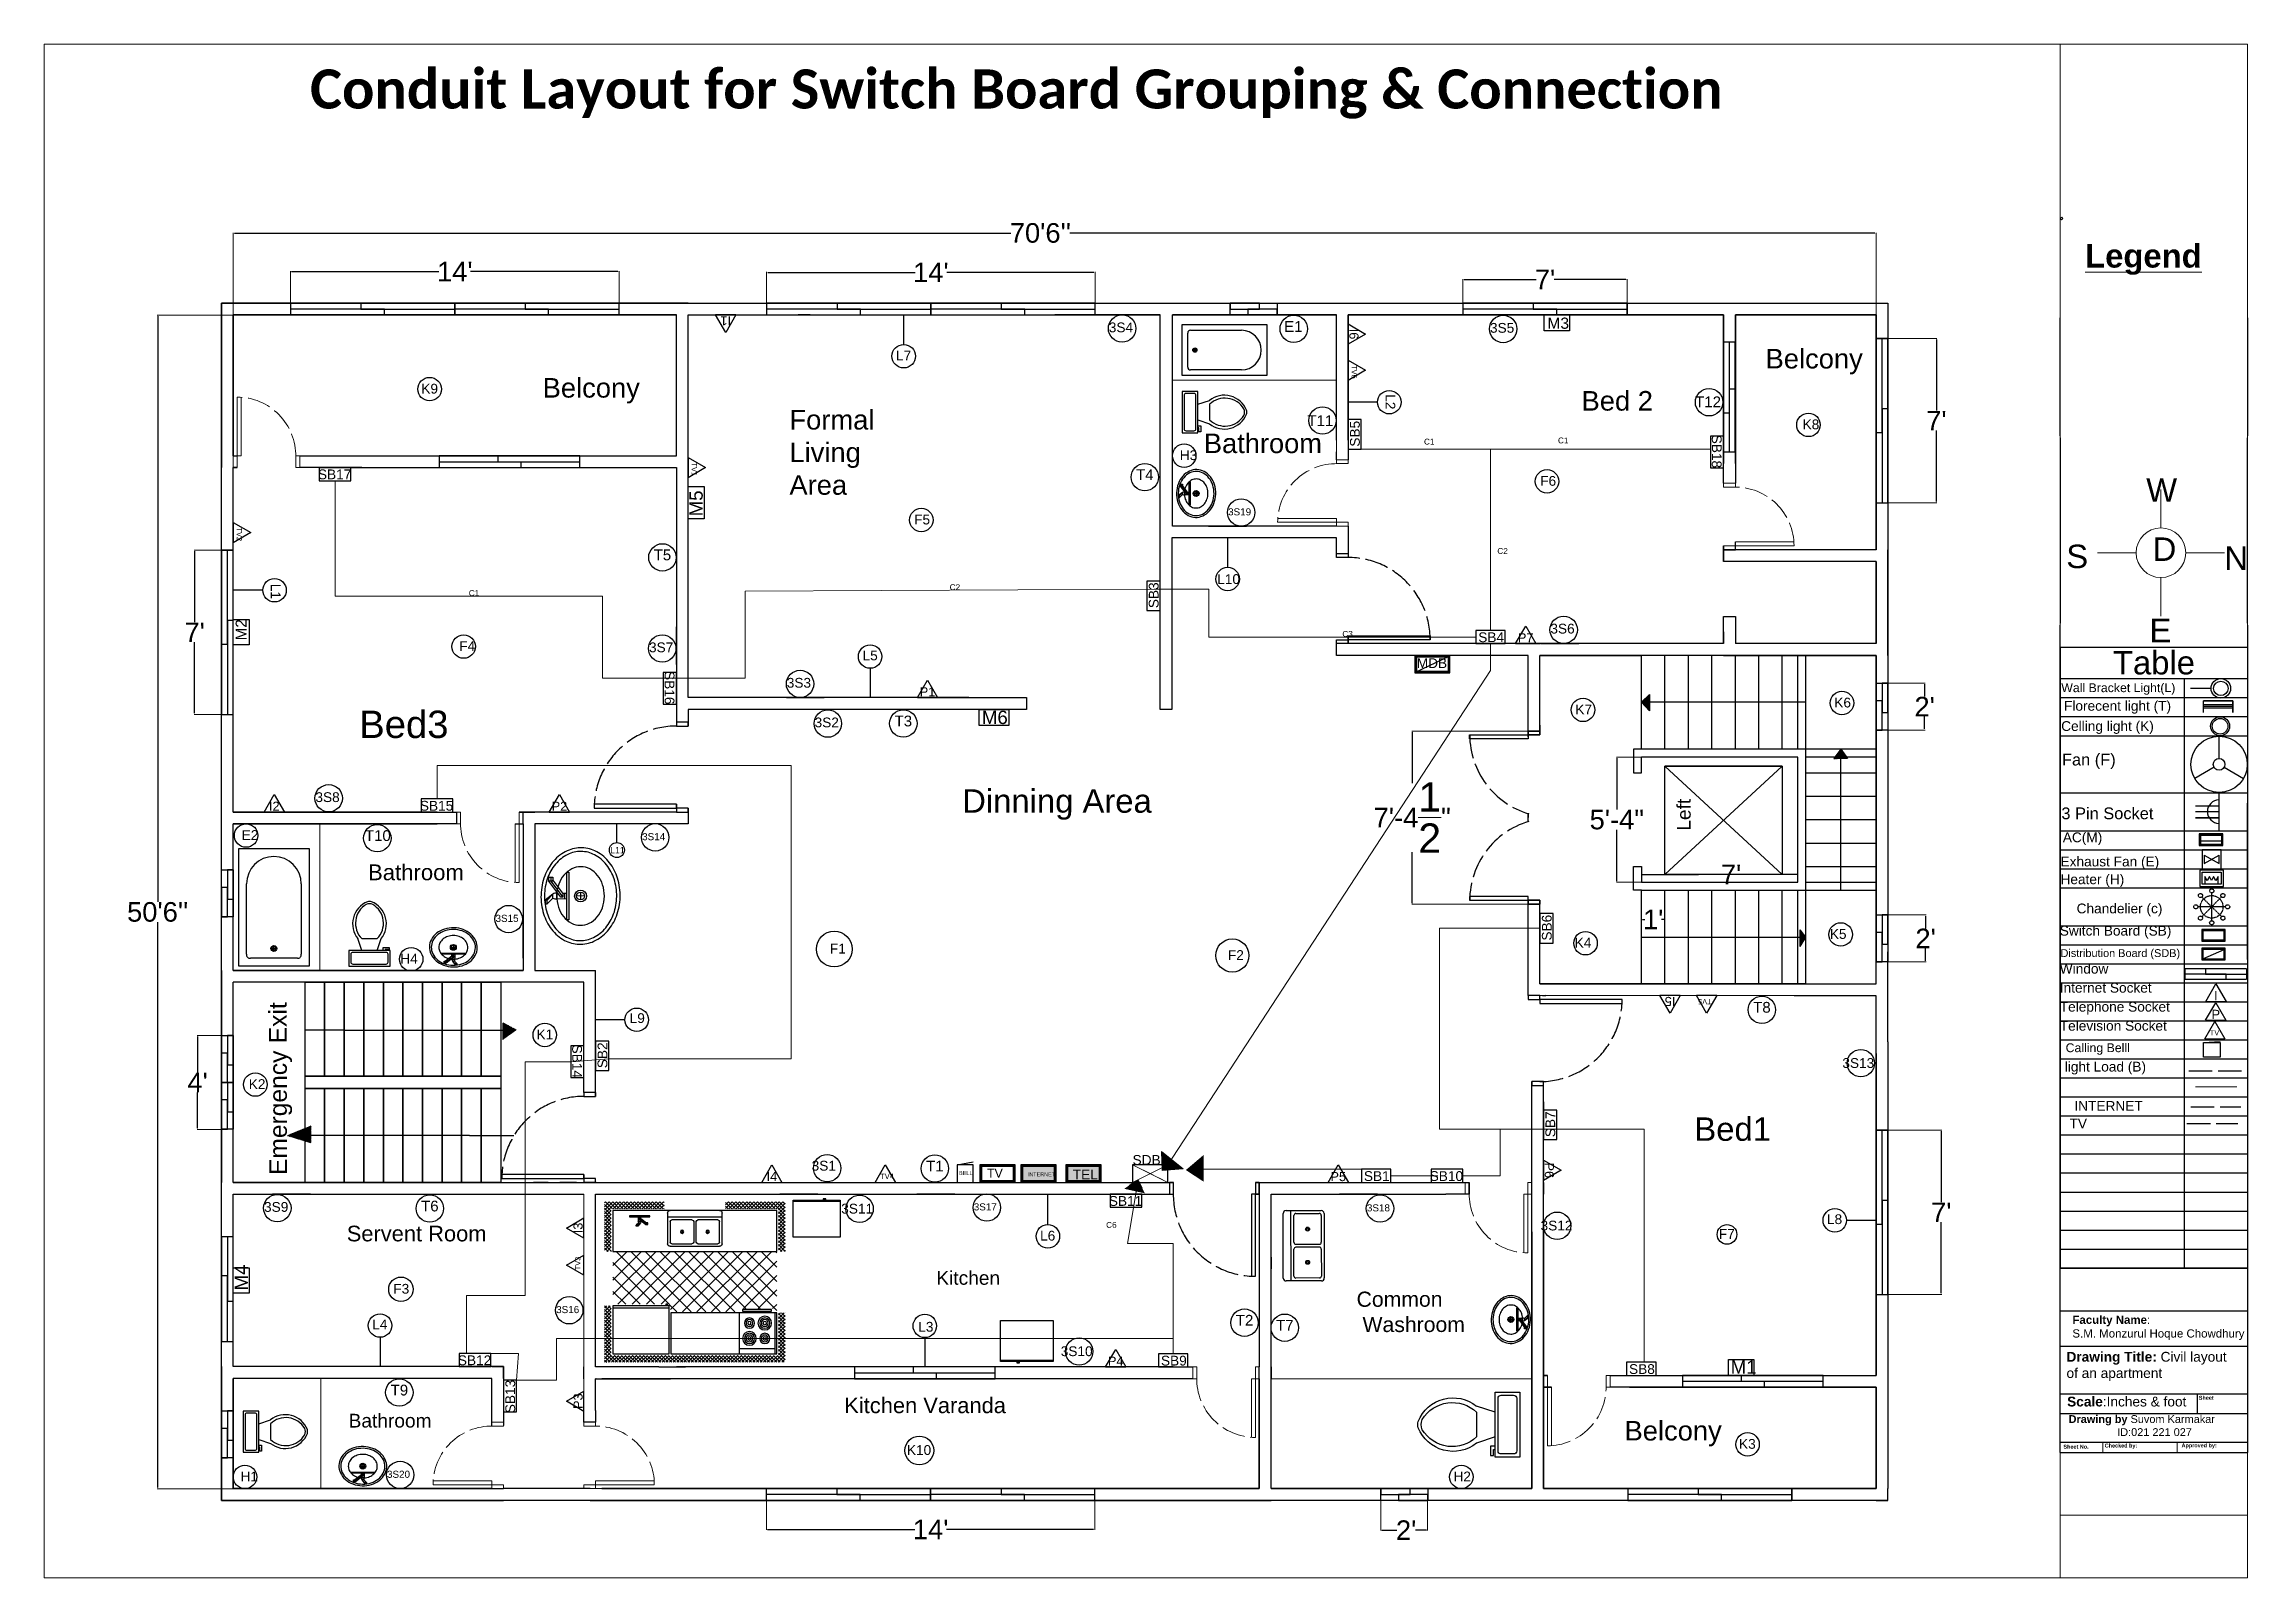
# Model space of a CAD drawing. Header units: inches. Extents: x 1396 to 31789, y 4626 to 27828.
# Drawn here: x 23878 to 25005, y 26035 to 26820 of the extents above; entities that cross this region are included whole.
import ezdxf
from ezdxf.enums import TextEntityAlignment as Align

# ---------------------------------------------------------------- set-up
doc = ezdxf.new("R2010")
doc.units = ezdxf.units.IN
doc.header["$MEASUREMENT"] = 0
doc.linetypes.add('ACAD_ISO02W100', pattern=[15, 12, -3])
for name, color, linetype in [('bath', 4, 'Continuous'), ('freecads.com', 7, 'Continuous'), ('iNTERNET', 30, 'ACAD_ISO02W100'), ('light_dwgmodels.com', 250, 'ACAD_ISO02W100'), ('SB Grouping and', 1, 'ACAD_ISO02W100'), ('TV WIRE', 62, 'ACAD_ISO02W100')]:
    doc.layers.add(name, color=color, linetype=linetype)
doc.layers.add('block cover', color=7, linetype='Continuous', lineweight=30)
doc.layers.add('text', color=6, linetype='Continuous', lineweight=9)
doc.styles.add('Arial', font='arial.ttf')
doc.styles.add('Arial_B_1', font='arialbd.ttf', dxfattribs={"height": 2})
doc.styles.get("Standard").update_dxf_attribs({"font": 'arial.ttf'})
doc.dimstyles.new('civil layout', dxfattribs={"dimtxt": 10, "dimasz": 0.625, "dimexe": 0.18, "dimexo": 0.0625, "dimgap": 0.09, "dimtad": 0, "dimtih": 1, "dimtoh": 1, "dimdec": 1, "dimzin": 0, "dimdsep": 46, "dimlunit": 4, "dimtxsty": 'Standard', "dimcen": 0.09, "dimclrd": 256, "dimclre": 256, "dimclrt": 256, "dimadec": 0, "dimazin": 0, "dimtfac": 1.5, "dimtdec": 1, "dimtofl": 0, "dimtmove": 0, "dimatfit": 0, "dimfxl": 1, "dimtolj": 1, "dimtzin": 0, "dimlwe": -1, "dimarcsym": 0})
picture_1 = doc.add_image_def('image1.png', size_in_pixel=(800, 727))
pattern_1 = [(135, (24829.32332, 26108.02239), (-0.088388348, -0.088388348), [])]

msp = doc.modelspace()

# ---------------------------------------------------------------- texts
at = {"color": 0, "style": 'Arial'}
for s, rotation, p in [('I1', 180, (24226.72, 26678.03)), ('I6', 270, (24547.91, 26671.27)), ('I5', 180, (24709.52, 26330.08)), ('P6', 270, (24647.83, 26243.77)), ('I3', 90, (24151.22, 26214.27)), ('P3', 90, (24151.22, 26125.73))]:
    msp.add_text(s, height=4.666, rotation=rotation, dxfattribs=at).set_placement(p, align=Align.MIDDLE_CENTER)
for s, height, p in [('L7', 5, (24313.77, 26657.75)), ('K9', 5, (24071.08, 26640.85)), ('K8', 5, (24777.29, 26622.59)), ('H3', 5, (24458.86, 26606.83)), ('SB17', 5, (24018.22, 26597.03)), ('F6', 5, (24643.14, 26593.71)), ('F5', 5, (24323.05, 26573.94)), ('L10', 5, (24478.01, 26543.5)), ('F4', 5, (24090.49, 26509.25)), ('SB4', 5, (24611.47, 26513.76)), ('L5', 5, (24296.68, 26504.46)), ('K7', 5, (24661.12, 26476.88)), ('K6', 5, (24793.51, 26480.38)), ('SB15', 5, (24070.35, 26427.62)), ('E2', 5, (23979.24, 26412.64)), ('L11', 3.2, (24167.64, 26405.85)), ('K5', 5, (24791.22, 26362.07)), ('F1', 5, (24279.96, 26354.59)), ('F2', 5, (24483.47, 26351.3)), ('K4', 5, (24660.75, 26357.61)), ('H4', 5, (24060.34, 26349.43)), ('L9', 5, (24177.6, 26319.07)), ('K1', 5, (24129.97, 26310.72)), ('K2', 5, (23982.85, 26285.34)), ('SDB', 5, (24434.72, 26246.57)), ('SB1', 5, (24553, 26238.32)), ('SB10', 5, (24586.62, 26238.32)), ('SB11', 5, (24422.6, 26225.59)), ('L8', 5, (24789.76, 26216.27)), ('L6', 5, (24387.45, 26207.84)), ('F7', 5, (24734.47, 26208.73)), ('F3', 5, (24056.78, 26180.69)), ('L4', 5, (24045.97, 26162.46)), ('L3', 5, (24325.15, 26161.27)), ('SB12', 5, (24089.77, 26144.14)), ('SB9', 5, (24449.24, 26143.96)), ('SB8', 5, (24688.55, 26139.66)), ('K10', 5, (24319.35, 26098.27)), ('K3', 5, (24744.79, 26101.41)), ('H1', 5, (23978.65, 26084.76)), ('H2', 5, (24598.79, 26084.76))]:
    msp.add_text(s, height=height).set_placement(p)
for s, height, rotation, p in [('L2', 5, 270, (24564.05, 26640.51)), ('SB5', 5, 90, (24550.9, 26613.71)), ('SB18', 5, 270, (24730.9, 26619.81)), ('L1', 5, 270, (23994.12, 26543.62)), ('SB3', 5, 90, (24448.02, 26531.13)), ('SB16', 5, 270, (24195.49, 26498.99)), ('SB6', 5, 90, (24649.01, 26361.2)), ('Emergency ', 9, 90.0025, (24002.34, 26241.36)), ('SB14', 5, 270, (24148.23, 26308.02)), ('SB2', 5, 90, (24166.2, 26295.96)), ('SB7', 5, 90, (24650.82, 26260.69)), ('SB13', 5, 90, (24119.05, 26119.6))]:
    msp.add_text(s, height=height, rotation=rotation).set_placement(p)
for s, height, p in [('P7', 4.666, (24635.72, 26516.01)), ('P1', 4.666, (24329.9, 26488.38)), ('I2', 4.666, (23995.9, 26429.87)), ('P2', 4.666, (24141.72, 26429.87)), ('I', 4.67, (24988.6, 26333.07)), ('P', 4.67, (24988.56, 26323.47)), ('I4', 4.666, (24250.31, 26240.57)), ('P5', 4.666, (24539.9, 26240.57)), ('P4', 4.666, (24426.1, 26146.21))]:
    msp.add_text(s, height=height, dxfattribs=at).set_placement(p, align=Align.MIDDLE_CENTER)
at = {"attachment_point": 6}
for s, insert, char_height, width in [('3S4', (24435, 26674.63), 5, 10), ('E1', (24521.63, 26675.14), 5.5, 10), ('3S5', (24629.88, 26674.4), 5, 10), ('T12', (24735.56, 26636.61), 5.5, 10), ('T11', (24537.37, 26626.99), 5.5, 10), ('T4', (24445.48, 26599.38), 5.5, 10), ('3S19', (24495.35, 26580.35), 3.614, 7.2287), ('T5', (24198.85, 26558.34), 5.5, 10), ('3S7', (24199.92, 26511.08), 5, 10), ('3S6', (24660.77, 26520.64), 5, 10), ('3S3', (24270.36, 26492.95), 5, 10), ('3S2', (24284.58, 26472.68), 5, 10), ('T3', (24322.02, 26473.41), 5.5, 10), ('3S8', (24029.36, 26434.49), 5, 10), ('T10', (24055.48, 26414.82), 5.5, 10), ('3S14', (24195.77, 26414.3), 3.614, 7.2287), ('3S15', (24120.82, 26372.54), 3.614, 7.2287), ('T8', (24760.99, 26327.05), 5.5, 10), ('3S13', (24813.93, 26298.58), 5, 10), ('3S1', (24283.08, 26246.09), 5, 10), ('T1', (24338.15, 26245.95), 5.5, 10), ('3S9', (24003.1, 26225), 5, 10), ('T6', (24079.93, 26225.46), 5.5, 10), ('3S11', (24302.08, 26224.13), 5, 10), ('3S17', (24365.32, 26225.04), 3.614, 7.2287), ('3S18', (24566.32, 26224.54), 3.614, 7.2287), ('3S12', (24659.62, 26215.49), 5, 10), ('3S16', (24151.82, 26172.54), 3.614, 7.2287), ('T2', (24496.48, 26167.11), 5.5, 10), ('T7', (24517.03, 26164.53), 5.5, 10), ('3S10', (24414.31, 26151.24), 5, 10), ('T9', (24064.34, 26131.38), 5.5, 10), ('3S20', (24065.31, 26088.35), 3.614, 7.2287)]:
    msp.add_mtext(s, dxfattribs=dict(at, insert=insert, char_height=char_height, width=width))
at = {"attachment_point": 1}
for s, width, gutter_width, insert, char_height in [('{\\C1;M3}', 26.9268, 1.15, (24646.78, 26679.68), 5.729), ('{\\C1;M6}', 32.0118, 1.36, (24357.7, 26478.71), 6.811), ('{\\C6;Dinning Area}', 149.0576, 1, (24347.63, 26438.56), 12), ('{\\C1;M1}', 32.0118, 1.36, (24740.55, 26146.58), 6.811)]:
    msp.add_mtext_dynamic_manual_height_columns(s, width=width, gutter_width=gutter_width, heights=[0], dxfattribs=dict(at, insert=insert, char_height=char_height))
at = {"attachment_point": 1, "rotation": 90}
for s, width, gutter_width, insert, char_height in [('{\\C1;M5}', 32.0118, 1.36, (24208.15, 26578.1), 6.811), ('{\\C1;M2}', 26.2147, 1.12, (23976.14, 26514.68), 5.578), ('{\\C1;M4}', 32.0118, 1.36, (23975.59, 26182.37), 6.811)]:
    msp.add_mtext_dynamic_manual_height_columns(s, width=width, gutter_width=gutter_width, heights=[0], dxfattribs=dict(at, insert=insert, char_height=char_height))
at = {"color": 7, "attachment_point": 1}
for s, width, insert, char_height in [('MDB', 10.5, (24580.02, 26505.51), 5), ('{\\C4;Calling Belll}', 43.5, (24911.77, 26308.67), 4.5), ('BELL', 5, (24346.02, 26243.38), 2), ('TV', 14.2018, (24360.33, 26244.52), 4.5), ('INTERNET', 11.1162, (24381.15, 26242.71), 2), ('TEL', 10, (24404.15, 26244.07), 5)]:
    msp.add_mtext_dynamic_manual_height_columns(s, width=width, gutter_width=1, heights=[0], dxfattribs=dict(at, insert=insert, char_height=char_height))
at = {"insert": (23993.22, 26308.69), "char_height": 9, "width": 20.8661, "attachment_point": 1, "rotation": 90}
msp.add_mtext('Exit', dxfattribs=at)
at = {"layer": 'bath', "color": 254, "linetype": 'ACAD_ISO02W100', "true_color": 0xddb3d4}
msp.add_text('Table', height=12, dxfattribs=at).set_placement((24935.97, 26497.27))
at = {"layer": 'bath', "color": 4, "linetype": 'ACAD_ISO02W100', "char_height": 2.7, "attachment_point": 1}
for s, heights, insert, rotation in [('{\\C31;\\c6737150;TV6}', [2.7], (24549.4, 26655.36), 270), ('{\\C31;\\c6737150;TV1}', [0], (24211.96, 26605.61), 270), ('{\\C31;\\c6737150;TV2}', [0], (23979.4, 26572.36), 270), ('{\\C31;\\c6737150;TV5}', [0], (24730.81, 26328.58), 180), ('{\\C31;\\c6737150;TV3}', [0], (24149.73, 26192.68), 90)]:
    msp.add_mtext_dynamic_manual_height_columns(s, width=7.776, gutter_width=0.9, heights=heights, dxfattribs=dict(at, insert=insert, rotation=rotation))
at = {"layer": 'bath', "color": 1, "linetype": 'ACAD_ISO02W100', "attachment_point": 1}
for s, width, heights, insert, char_height in [('\\pxql;{\\C256;Wall Bracket Light(L)}', 68.5772, [2.06], (24909.54, 26492.71), 4.5), ('{\\C4;Fan (F)}', 63.6606, [0.00524], (24909.9, 26456.71), 6), ('{\\C4;3 Pin Socket}', 63.6606, [0], (24909.61, 26429.25), 6), ('{\\C4;AC(M)}', 63.6606, [0], (24910.34, 26416.49), 5), ('\\pxqc;{\\C256;Exhaust Fan (E)}', 63.0102, [0], (24902.89, 26404.12), 5)]:
    msp.add_mtext_dynamic_manual_height_columns(s, width=width, gutter_width=1, heights=heights, dxfattribs=dict(at, insert=insert, char_height=char_height))
at = {"layer": 'bath', "color": 0, "insert": (24910.96, 26483.71), "char_height": 5, "attachment_point": 1}
msp.add_mtext_dynamic_manual_height_columns('{\\C4;Florecent light (T)}', width=60.3012, gutter_width=1, heights=[0], dxfattribs=at)
at = {"layer": 'bath', "color": 4, "linetype": 'ACAD_ISO02W100', "attachment_point": 1}
for s, width, gutter_width, insert, char_height in [('\\pxqc;Heater (H)', 63.6606, 1, (24893.62, 26395.04), 5), ('\\pxqc;Chandelier (c)', 63.6606, 1, (24907.5, 26380.12), 5), ('Switch Board (SB)', 63.6606, 1, (24908.78, 26368.75), 5), ('Distribution Board (SDB)', 996.0397, 1, (24909.16, 26356.8), 4), ('Window', 63.6606, 1, (24908.78, 26349.31), 5), ('Internet Socket', 63.6606, 1, (24908.78, 26339.59), 5), ('Telephone Socket', 63.6606, 1, (24908.78, 26329.87), 5), ('Television Socket', 63.6606, 1, (24908.78, 26320.15), 5), ('{\\C31;\\c6737150;TV}', 7.776, 0.9, (24985.48, 26315.4), 2.7), ('{\\C31;\\c6737150;TV4}', 7.776, 0.9, (24305.72, 26242.06), 2.7)]:
    msp.add_mtext_dynamic_manual_height_columns(s, width=width, gutter_width=gutter_width, heights=[0], dxfattribs=dict(at, insert=insert, char_height=char_height))
at = {"layer": 'freecads.com', "lineweight": 30, "style": 'Arial_B_1'}
for s, p in [('Sheet', (24979.87, 26126.47)), ('Sheet No.', (24910.64, 26101.48)), ('Checked by:', (24931.78, 26102.05)), ('Approved by:', (24971.05, 26102.14))]:
    msp.add_text(s, height=2, dxfattribs=at).set_placement(p)
at = {"layer": 'iNTERNET', "lineweight": 25, "insert": (24916.27, 26279.17), "char_height": 5, "attachment_point": 1}
msp.add_mtext_dynamic_manual_height_columns('INTERNET', width=20.5, gutter_width=1, heights=[0], dxfattribs=at)
at = {"layer": 'light_dwgmodels.com', "insert": (24911.33, 26299.25), "char_height": 5, "attachment_point": 1}
msp.add_mtext_dynamic_manual_height_columns('{\\C4;light Load (B)}', width=48, gutter_width=1, heights=[0.327], dxfattribs=at)
at = {"layer": 'SB Grouping and', "linetype": 'ACAD_ISO02W100', "char_height": 3, "attachment_point": 1}
for s, insert in [('C1', (24583.72, 26617.77)), ('C1', (24652.22, 26618.37)), ('C2', (24621.22, 26561.87)), ('C1', (24095.36, 26540.37)), ('C2', (24341.22, 26543.37)), ('C3', (24541.97, 26519.49)), ('C6', (24421.22, 26217.37))]:
    msp.add_mtext_dynamic_manual_height_columns(s, width=5.5, gutter_width=1, heights=[0], dxfattribs=dict(at, insert=insert))
at = {"layer": 'text', "color": 0, "attachment_point": 1}
for s, width, gutter_width, heights, insert, char_height in [('{\\fCalibri|b1|i0|c0|p34;Conduit Layout for Switch Board Grouping & Connection}', 1307.5361, 1, [0], (24014.22, 26806.54), 20), ('{\\fArial|b1|i0|c0|p34;\\L\\C256;Legend}', 55.465, 1, [0], (24921.75, 26717.24), 12), ('W', 19.2567, 1, [0], (24952.96, 26597.55), 12), ('S', 14.1665, 1, [0], (24912.1, 26563.61), 12), ('D', 3.2223, 1, [0], (24956.26, 26567.3), 12), ('N', 19.8964, 1, [0.374], (24992.92, 26562.71), 12), ('E', 8.0162, 1, [0], (24954.64, 26525.75), 12), ('{\\C4;Celling light (K)}', 59.5205, 1, [0], (24909.51, 26473.36), 5), ('{\\fArial|b1|i0|c0|p34;Faculty Name\\fArial|b0|i0|c0|p34;\\C256;: \\PS.M. Monzurul Hoque Chowdhury}', 266.8461, 0.839, [26.56], (24915.24, 26169.47), 4.1966), ('{\\fArial|b1|i0|c0|p34;\\C7;Drawing Title:\\fArial|b0|i0|c0|p34;\\C256;\\c0; \\C256;Civil layout of an apartment}', 83.2593, 1, [0], (24912.22, 26150.94), 5), ('{\\C256;Kitchen Varanda}', 89.002, 1, [21.46], (24287.35, 26127.62), 8), ('{\\fArial|b1|i0|c0|p34;\\C7;Scale\\fArial|b0|i0|c0|p34;\\C256;:Inches & foot}', 74.0805, 1, [0], (24912.54, 26128.04), 5), ('{\\fArial|b1|i0|c0|p34;\\C9;Drawing by\\C256; \\fArial|b0|i0|c0|p34;Suvom Karmakar\\P                ID:021 221 027}', 88.5075, 1, [0], (24913.29, 26118.6), 4)]:
    msp.add_mtext_dynamic_manual_height_columns(s, width=width, gutter_width=gutter_width, heights=heights, dxfattribs=dict(at, insert=insert, char_height=char_height))
at = {"layer": 'text', "attachment_point": 1}
for s, width, gutter_width, heights, insert, char_height in [('Belcony', 43.4977, 1, [0], (24758.37, 26663.67), 10), ('Belcony', 43.4977, 1, [0], (24133.12, 26648.78), 10), ('Bed 2', 41.61, 1, [0], (24664.28, 26642.13), 10), ('Formal Living Area', 48.799, 1, [0], (24259.29, 26632.45), 10), ('Bathroom', 23.8537, 1.42, [0], (24471.19, 26620.38), 9.97), ('Bed3', 67.3511, 1.4, [0], (24039.34, 26478.75), 13.994), ('Bathroom', 19.3597, 1.16, [0], (24043.84, 26400.15), 8.092), ('Bed1', 25.2737, 1, [0], (24721.96, 26270.84), 12), ('Servent Room', 82.5954, 1, [0], (24032.97, 26215.44), 8), ('Kitchen', 32.7734, 1, [0], (24334.39, 26192.25), 7), ('Bathroom', 16.748, 1, [25.62], (24033.91, 26119.28), 7), ('Belcony', 43.4977, 1, [0], (24686.25, 26115.64), 10)]:
    msp.add_mtext_dynamic_manual_height_columns(s, width=width, gutter_width=gutter_width, heights=heights, dxfattribs=dict(at, insert=insert, char_height=char_height))
at = {"layer": 'text', "insert": (24713.07, 26417.37), "char_height": 7, "attachment_point": 1, "rotation": 90}
msp.add_mtext_dynamic_manual_height_columns('Left', width=36.3627, gutter_width=1, heights=[0], dxfattribs=at)
at = {"layer": 'text', "color": 0, "insert": (24549.26, 26181.73), "char_height": 7.7522, "attachment_point": 1, "rotation": 0.07442}
msp.add_mtext_dynamic_manual_height_columns('{\\C256;Common\\P Washroom}', width=105.691, gutter_width=1.55, heights=[34.95], dxfattribs=at)
at = {"layer": 'TV WIRE', "lineweight": 25, "insert": (24913.77, 26270.17), "char_height": 5, "attachment_point": 1}
msp.add_mtext_dynamic_manual_height_columns('TV', width=15, gutter_width=1, heights=[0], dxfattribs=at)

# ---------------------------------------------------------------- blocks, each defined once
blk = doc.blocks.new('chandelier')
at = {"color": 0}
for p, q in [((270, 0), (-270, 0)), ((193, -189), (-193, 189)), ((189, 193), (-189, -193)), ((0, -270), (0, 270))]:
    blk.add_line(p, q, dxfattribs=at)
for centre, radius in [((-310, 0), 40), ((-219, 219), 40), ((0, 0), 220), ((0, 310), 40), ((219, 219), 40), ((310, 0), 40), ((-219, -219), 40), ((0, -310), 40), ((219, -219), 40)]:
    blk.add_circle(centre, radius, dxfattribs=at)
blk = doc.blocks.new('*D179')
at = {"layer": 'Defpoints', "color": 0, "transparency": 16777216}
for p in [(23974.9, 26681), (23936.3, 26081), (23974.9, 26081)]:
    blk.add_point(p, dxfattribs=at)
at = {"layer": 'text', "transparency": 16777216}
for p, q in [((23974.9, 26681), (23936.1, 26681)), ((23974.9, 26081), (23936.1, 26081))]:
    blk.add_line(p, q, dxfattribs=at)
at = {"layer": 'text', "lineweight": -2, "transparency": 16777216}
for p, q in [((23936.3, 26680.4), (23936.3, 26381)), ((23936.3, 26081.6), (23936.3, 26370.6))]:
    blk.add_line(p, q, dxfattribs=at)
at = {"layer": 'text', "transparency": 16777216}
for points in [[(23936.1, 26680.4), (23936.4, 26680.4), (23936.3, 26681)], [(23936.1, 26081.6), (23936.4, 26081.6), (23936.3, 26081)]]:
    blk.add_solid(points, dxfattribs=at)
at = {"layer": 'text', "transparency": 16777216, "insert": (23936.3, 26375.8), "char_height": 10, "attachment_point": 5}
blk.add_mtext("\\A1;50'6''", dxfattribs=at)
blk = doc.blocks.new('*D180')
at = {"layer": 'Defpoints', "color": 0, "transparency": 16777216}
for p in [(23974.9, 26722.9), (23974.9, 26681), (24814.9, 26681)]:
    blk.add_point(p, dxfattribs=at)
at = {"layer": 'text', "transparency": 16777216}
for p, q in [((23974.9, 26681.1), (23974.9, 26723)), ((24814.9, 26681.1), (24814.9, 26723))]:
    blk.add_line(p, q, dxfattribs=at)
at = {"layer": 'text', "lineweight": -2, "transparency": 16777216}
for p, q in [((23975.5, 26722.9), (24372.5, 26722.9)), ((24814.3, 26722.9), (24402.7, 26722.9))]:
    blk.add_line(p, q, dxfattribs=at)
at = {"layer": 'text', "transparency": 16777216}
for points in [[(23975.5, 26723), (23975.5, 26722.8), (23974.9, 26722.9)], [(24814.3, 26723), (24814.3, 26722.8), (24814.9, 26722.9)]]:
    blk.add_solid(points, dxfattribs=at)
at = {"layer": 'text', "transparency": 16777216, "insert": (24387.6, 26722.9), "char_height": 10, "attachment_point": 5}
blk.add_mtext("\\A1;70'6''", dxfattribs=at)
blk = doc.blocks.new('*D181')
at = {"layer": 'Defpoints', "color": 0, "transparency": 16777216}
for p in [(24694.9, 26387), (24706.9, 26387), (24706.9, 26372)]:
    blk.add_point(p, dxfattribs=at)
at = {"layer": 'text', "transparency": 16777216}
for p, q in [((24694.9, 26387), (24694.9, 26371.8)), ((24706.9, 26387), (24706.9, 26371.8))]:
    blk.add_line(p, q, dxfattribs=at)
at = {"layer": 'text', "lineweight": -2, "transparency": 16777216}
for p, q in [((24695.5, 26372), (24696.7, 26372)), ((24706.3, 26372), (24705.1, 26372))]:
    blk.add_line(p, q, dxfattribs=at)
at = {"layer": 'text', "transparency": 16777216}
for points in [[(24695.5, 26372.1), (24695.5, 26371.8), (24694.9, 26372)], [(24706.3, 26372.1), (24706.3, 26371.8), (24706.9, 26372)]]:
    blk.add_solid(points, dxfattribs=at)
at = {"layer": 'text', "transparency": 16777216, "insert": (24700.9, 26372), "char_height": 10, "attachment_point": 5}
blk.add_mtext("\\A1;1'", dxfattribs=at)
blk = doc.blocks.new('*D182')
at = {"layer": 'Defpoints', "color": 0, "transparency": 16777216}
for p in [(24682.3, 26455), (24694.9, 26455), (24694.9, 26391)]:
    blk.add_point(p, dxfattribs=at)
at = {"layer": 'text', "transparency": 16777216}
for p, q in [((24694.9, 26455), (24682.1, 26455)), ((24694.9, 26391), (24682.1, 26391))]:
    blk.add_line(p, q, dxfattribs=at)
at = {"layer": 'text', "lineweight": -2, "transparency": 16777216}
for p, q in [((24682.3, 26454.4), (24682.3, 26428.2)), ((24682.3, 26391.6), (24682.3, 26417.8))]:
    blk.add_line(p, q, dxfattribs=at)
at = {"layer": 'text', "transparency": 16777216}
for points in [[(24682.2, 26454.4), (24682.4, 26454.4), (24682.3, 26455)], [(24682.2, 26391.6), (24682.4, 26391.6), (24682.3, 26391)]]:
    blk.add_solid(points, dxfattribs=at)
at = {"layer": 'text', "transparency": 16777216, "insert": (24682.3, 26423), "char_height": 10, "attachment_point": 5}
blk.add_mtext('\\A1;5\'-4"', dxfattribs=at)
blk = doc.blocks.new('*D183')
at = {"layer": 'Defpoints', "color": 0, "transparency": 16777216}
for p in [(24694.9, 26395), (24694.9, 26391), (24774.9, 26391)]:
    blk.add_point(p, dxfattribs=at)
at = {"layer": 'text', "transparency": 16777216}
for p, q in [((24694.9, 26391.1), (24694.9, 26395.2)), ((24774.9, 26391.1), (24774.9, 26395.2))]:
    blk.add_line(p, q, dxfattribs=at)
at = {"layer": 'text', "lineweight": -2, "transparency": 16777216}
for p, q in [((24695.5, 26395), (24724.1, 26395)), ((24774.3, 26395), (24745.7, 26395))]:
    blk.add_line(p, q, dxfattribs=at)
at = {"layer": 'text', "transparency": 16777216}
for points in [[(24695.5, 26395.1), (24695.5, 26394.9), (24694.9, 26395)], [(24774.3, 26395.1), (24774.3, 26394.9), (24774.9, 26395)]]:
    blk.add_solid(points, dxfattribs=at)
at = {"layer": 'text', "transparency": 16777216, "insert": (24734.9, 26395), "char_height": 10, "attachment_point": 5}
blk.add_mtext("\\A1;   7'", dxfattribs=at)
blk = doc.blocks.new('*D186')
at = {"layer": 'Defpoints', "color": 0, "transparency": 16777216}
for p in [(24820.9, 26264.3), (24820.9, 26180.3), (24848.2, 26180.3)]:
    blk.add_point(p, dxfattribs=at)
at = {"layer": 'text', "transparency": 16777216}
for p, q in [((24821, 26264.3), (24848.4, 26264.3)), ((24821, 26180.3), (24848.4, 26180.3))]:
    blk.add_line(p, q, dxfattribs=at)
at = {"layer": 'text', "lineweight": -2, "transparency": 16777216}
for p, q in [((24848.2, 26263.7), (24848.2, 26227.4)), ((24848.2, 26180.9), (24848.2, 26217.2))]:
    blk.add_line(p, q, dxfattribs=at)
at = {"layer": 'text', "transparency": 16777216}
for points in [[(24848.1, 26263.7), (24848.3, 26263.7), (24848.2, 26264.3)], [(24848.1, 26180.9), (24848.3, 26180.9), (24848.2, 26180.3)]]:
    blk.add_solid(points, dxfattribs=at)
at = {"layer": 'text', "transparency": 16777216, "insert": (24848.2, 26222.3), "char_height": 10, "width": 23.327, "attachment_point": 5}
blk.add_mtext("\\A1;7'", dxfattribs=at)
blk = doc.blocks.new('*D184')
at = {"layer": 'Defpoints', "color": 0, "transparency": 16777216}
for p in [(24415.6, 26702.8), (24247.6, 26681), (24415.6, 26681)]:
    blk.add_point(p, dxfattribs=at)
at = {"layer": 'text', "transparency": 16777216}
for p, q in [((24247.6, 26681.1), (24247.6, 26703)), ((24415.6, 26681.1), (24415.6, 26703))]:
    blk.add_line(p, q, dxfattribs=at)
at = {"layer": 'text', "lineweight": -2, "transparency": 16777216}
for p, q in [((24248.2, 26702.8), (24323.5, 26702.8)), ((24415, 26702.8), (24339.7, 26702.8))]:
    blk.add_line(p, q, dxfattribs=at)
at = {"layer": 'text', "transparency": 16777216}
for points in [[(24248.2, 26702.9), (24248.2, 26702.7), (24247.6, 26702.8)], [(24415, 26702.9), (24415, 26702.7), (24415.6, 26702.8)]]:
    blk.add_solid(points, dxfattribs=at)
at = {"layer": 'text', "transparency": 16777216, "insert": (24331.6, 26702.8), "char_height": 10, "attachment_point": 5}
blk.add_mtext("\\A1;14'", dxfattribs=at)
blk = doc.blocks.new('*D185')
at = {"layer": 'Defpoints', "color": 0, "transparency": 16777216}
for p in [(24561.6, 26075), (24585.6, 26075), (24585.6, 26059.8)]:
    blk.add_point(p, dxfattribs=at)
at = {"layer": 'text', "transparency": 16777216}
for p, q in [((24561.6, 26075), (24561.6, 26059.6)), ((24585.6, 26075), (24585.6, 26059.6))]:
    blk.add_line(p, q, dxfattribs=at)
at = {"layer": 'text', "lineweight": -2, "transparency": 16777216}
for p, q in [((24562.2, 26059.8), (24569.8, 26059.8)), ((24585, 26059.8), (24579.4, 26059.8))]:
    blk.add_line(p, q, dxfattribs=at)
at = {"layer": 'text', "transparency": 16777216}
for points in [[(24562.2, 26059.9), (24562.2, 26059.7), (24561.6, 26059.8)], [(24585, 26059.9), (24585, 26059.7), (24585.6, 26059.8)]]:
    blk.add_solid(points, dxfattribs=at)
at = {"layer": 'text', "transparency": 16777216, "insert": (24574.6, 26059.8), "char_height": 10, "attachment_point": 5}
blk.add_mtext("\\A1;2'", dxfattribs=at)
blk = doc.blocks.new('Toilet - top')
for p, q in [((9.5, -6), (9.5, -2)), ((-10, -8.5), (-8, -8.5)), ((-10, -9.5), (-10, -8.5)), ((-7, -9.5), (-10, -9.5)), ((-8, -8.5), (-8, -8)), ((-7, -8), (-7, -9.5)), ((-4, -8), (-6, -14)), ((4, -14), (-4, -14)), ((4, -8), (6, -14))]:
    blk.add_line(p, q)
blk.add_lwpolyline([(10.5, -8), (10.5, 0), (-10.5, 0), (-10.5, -8)], close=True)
for points in [[(-9.5, -2), (-9.5, -6)], [(8.5, -1), (-8.5, -1)], [(-8.5, -7), (8.5, -7)]]:
    blk.add_lwpolyline(points)
for centre, radius, start, end in [((-8.62, -1.88), 0.884, 81.8699, 188.1301), ((-8.62, -6.12), 0.884, 171.8699, 278.1301), ((8.62, -1.88), 0.884, 351.8699, 98.1301), ((8.62, -6.12), 0.884, 261.8699, 8.1301), ((3.52, -21.58), 12.17, 141.46911, 247.97143), ((4.2, -21.82), 11.33, 136.36773, 238.94682), ((-3.52, -21.58), 12.17, 292.02843, 38.53071), ((-4.2, -21.82), 11.33, 301.05301, 43.63209), ((0, -27.88), 4, 245.73182, 294.26817), ((0, -29), 4, 254.86053, 285.13947)]:
    blk.add_arc(centre, radius, start, end)
blk = doc.blocks.new('Faucet - single handle front')
for p, q in [((-2, 6), (-2, 5.5)), ((-1, 6), (-2, 6)), ((-1, 5.5), (-1, 6)), ((0.5, 4), (-1, 6)), ((-0.5, 4), (-2, 5.5)), ((-2, 5.5), (-1, 5.5)), ((-1, 5.5), (0.5, 4)), ((-0.75, 3), (0.75, 3)), ((-0.75, 0.5), (-0.75, 3)), ((-0.75, 1), (0.75, 1)), ((-0.5, 4), (0.5, 4)), ((-0.25, 2), (3.75, 5)), ((3.75, 4.5), (-0.25, 1.5)), ((-0.25, 1.5), (-0.25, 2)), ((0.75, 1.5), (-0.25, 1.5)), ((0.75, 1.5), (4.08742, 4.003)), ((0.75, 3), (0.75, 2.7386)), ((0.75, 1.5), (0.75, 0.5)), ((3.75, 4.5), (3.75, 5)), ((3.75, 5), (4.75, 5)), ((3.75, 4), (3.75, 4.5)), ((4.75, 4.5), (3.75, 4.5)), ((4.75, 4), (3.75, 4)), ((4.75, 5), (4.75, 4.5)), ((4.75, 4.5), (4.75, 4))]:
    blk.add_line(p, q)
blk.add_lwpolyline([(-6, 0), (-6, 0.5), (6, 0.5), (6, 0)], close=True)
for centre, start, end in [((1.25426, 3.0302), 151.0646, 180.8629), ((-1.25426, 3.0302), 359.1371, 28.93536)]:
    blk.add_arc(centre, 2.00448, start, end)
blk = doc.blocks.new('Kitchen Layout - 7 x 8 ft')
for p, q in [((-5, 81.3), (2.7, 89)), ((-5, 83.4), (0.6, 89)), ((-5, 85.6), (-1.6, 89)), ((-5, 87.7), (-3.7, 89)), ((-1, 85), (-5, 89)), ((-1, 82.9), (-5, 86.9)), ((-1, 80.7), (-5, 84.7)), ((-5, 79.2), (-1, 83.2)), ((-1, 78.6), (-5, 82.6)), ((-5, 77.1), (-1, 81.1)), ((-1, 76.5), (-5, 80.5)), ((-5, 75), (-1, 79)), ((-1, 74.4), (-5, 78.4)), ((1.1, 85), (-2.9, 89)), ((3.2, 85), (-0.8, 89)), ((0.8, 85), (4.8, 89)), ((5.3, 85), (1.3, 89)), ((2.9, 85), (6.9, 89)), ((7.5, 85), (3.5, 89)), ((5, 85), (9, 89)), ((9.6, 85), (5.6, 89)), ((7.2, 85), (11.2, 89)), ((11.7, 85), (7.7, 89)), ((9.3, 85), (13.3, 89)), ((13.8, 85), (9.8, 89)), ((11.4, 85), (15.4, 89)), ((15.9, 85), (11.9, 89)), ((13.5, 85), (17.5, 89)), ((18.1, 85), (14.1, 89)), ((15.7, 85), (19.7, 89)), ((20.2, 85), (16.2, 89)), ((17.8, 85), (21.8, 89)), ((22.3, 85), (18.3, 89)), ((19.9, 85), (23.9, 89)), ((24.4, 85), (20.4, 89)), ((22, 85), (26, 89)), ((26.5, 85), (22.5, 89)), ((24.1, 85), (28.1, 89)), ((28.7, 85), (24.7, 89)), ((26.3, 85), (30.3, 89)), ((30.8, 85), (26.8, 89)), ((28.4, 85), (32.4, 89)), ((32.9, 85), (28.9, 89)), ((30.5, 85), (34.5, 89)), ((35, 85), (31, 89)), ((32.6, 85), (36.6, 89)), ((37.2, 85), (33.2, 89)), ((34, 84), (96, 84)), ((34, 60), (34, 84)), ((34.7, 85), (38.7, 89)), ((39.3, 85), (35.3, 89)), ((36.9, 85), (40.9, 89)), ((41.4, 85), (37.4, 89)), ((39, 85), (43, 89)), ((43.5, 85), (39.5, 89)), ((41.1, 85), (45.1, 89)), ((45.6, 85), (41.6, 89)), ((43.2, 85), (47.2, 89)), ((47.8, 85), (43.8, 89)), ((45.4, 85), (49.4, 89)), ((49.9, 85), (45.9, 89)), ((47.5, 85), (51.5, 89)), ((52, 85), (48, 89)), ((49.6, 85), (53.6, 89)), ((54.1, 85), (50.1, 89)), ((51.7, 85), (55.7, 89)), ((56.2, 85), (52.2, 89)), ((53.8, 85), (57.8, 89)), ((58.4, 85), (54.4, 89)), ((56, 85), (60, 89)), ((60.5, 85), (56.5, 89)), ((58.1, 85), (62.1, 89)), ((62.6, 85), (58.6, 89)), ((60.2, 85), (64.2, 89)), ((64.7, 85), (60.7, 89)), ((62.3, 85), (66.3, 89)), ((66.9, 85), (62.9, 89)), ((64.4, 85), (68.4, 89)), ((69, 85), (65, 89)), ((66.6, 85), (70.6, 89)), ((71.1, 85), (67.1, 89)), ((68.7, 85), (72.7, 89)), ((73.2, 85), (69.2, 89)), ((70.8, 85), (74.8, 89)), ((75.3, 85), (71.3, 89)), ((72.9, 85), (76.9, 89)), ((77.5, 85), (73.5, 89)), ((74, 81), (95, 81)), ((75.1, 85), (79.1, 89)), ((79.6, 85), (75.6, 89)), ((77.2, 85), (81.2, 89)), ((81.7, 85), (77.7, 89)), ((79.3, 85), (83.3, 89)), ((83.8, 85), (79.8, 89)), ((81.4, 85), (85.4, 89)), ((85.9, 85), (81.9, 89)), ((83.5, 85), (87.5, 89)), ((88.1, 85), (84.1, 89)), ((85.7, 85), (89.7, 89)), ((90.2, 85), (86.2, 89)), ((87.8, 85), (91.8, 89)), ((92.3, 85), (88.3, 89)), ((89.9, 85), (93.9, 89)), ((94.4, 85), (90.4, 89)), ((92, 85), (96, 89)), ((96.6, 85), (92.6, 89)), ((94.1, 85), (98.1, 89)), ((101, 82.7), (94.7, 89)), ((96, 84), (96, 60)), ((96.3, 85), (100.3, 89)), ((101, 84.8), (96.8, 89)), ((97, 83.6), (101, 87.6)), ((97, 81.5), (101, 85.5)), ((101, 80.6), (97, 84.6)), ((97, 79.4), (101, 83.4)), ((101, 78.4), (97, 82.4)), ((97, 77.2), (101, 81.2)), ((101, 76.3), (97, 80.3)), ((97, 75.1), (101, 79.1)), ((101, 74.2), (97, 78.2)), ((101, 86.9), (98.9, 89)), ((-5, 72.8), (-1, 76.8)), ((-1, 72.2), (-5, 76.2)), ((-5, 70.7), (-1, 74.7)), ((-1, 70.1), (-5, 74.1)), ((-5, 68.6), (-1, 72.6)), ((-1, 68), (-5, 72)), ((-5, 66.5), (-1, 70.5)), ((-1, 65.9), (-5, 69.9)), ((-5, 64.3), (-1, 68.3)), ((-1, 63.8), (-5, 67.8)), ((-5, 62.2), (-1, 66.2)), ((-1, 61.6), (-5, 65.6)), ((97, 73), (101, 77)), ((101, 72.1), (97, 76.1)), ((97, 70.9), (101, 74.9)), ((101, 69.9), (97, 73.9)), ((97, 68.8), (101, 72.8)), ((101, 67.8), (97, 71.8)), ((97, 66.6), (101, 70.6)), ((101, 65.7), (97, 69.7)), ((97, 64.5), (101, 68.5)), ((101, 63.6), (97, 67.6)), ((97, 62.4), (101, 66.4)), ((101, 61.5), (97, 65.5)), ((-5, 60.1), (-1, 64.1)), ((-1, 59.5), (-5, 63.5)), ((-5, 58), (-1, 62)), ((-1, 57.4), (-5, 61.4)), ((-1.7, 56), (-5, 59.3)), ((-3.8, 56), (-5, 57.2)), ((-4.9, 56), (-1, 59.9)), ((-2.7, 56), (-1, 57.7)), ((0, 57), (33, 57)), ((0, 30.6), (24.4, 55)), ((0, 39.1), (15.9, 55)), ((0, 47.5), (7.5, 55)), ((1.9, 24), (32.9, 55)), ((33.8, 24), (2.8, 55)), ((10.4, 24), (45.9, 59.5)), ((42.3, 24), (11.3, 55)), ((18.9, 24), (54.4, 59.5)), ((50.7, 24), (19.7, 55)), ((27.4, 24), (62.9, 59.5)), ((59.2, 24), (28.2, 55)), ((31, 55), (31, 56)), ((32, 55), (31, 55)), ((32, 56), (32, 55)), ((33, 55.1), (37.4, 59.5)), ((67.7, 24), (33.7, 58)), ((96, 60), (34, 60)), ((35.9, 24), (71.4, 59.5)), ((76.2, 24), (40.7, 59.5)), ((44.3, 24), (77.8, 57.5)), ((84.7, 24), (49.2, 59.5)), ((52.8, 24), (86.3, 57.5)), ((93.2, 24), (57.7, 59.5)), ((61.3, 24), (96, 58.7)), ((96, 29.7), (66.2, 59.5)), ((96, 38.1), (76.6, 57.5)), ((80, 60), (80, 59)), ((82, 59), (82, 60)), ((96, 46.6), (85.1, 57.5)), ((87, 59), (87, 60)), ((89, 60), (89, 59)), ((96, 55.1), (93.6, 57.5)), ((97, 60.3), (101, 64.3)), ((100.3, 60), (97, 63.3)), ((98.2, 60), (97, 61.2)), ((98.8, 60), (101, 62.2)), ((101, 60), (101, 60)), ((25.3, 24), (0, 49.3)), ((16.8, 24), (0, 40.8)), ((69.8, 24), (96, 50.2)), ((78.3, 24), (96, 41.7)), ((8.3, 24), (0, 32.3)), ((86.8, 24), (96, 33.2)), ((-5, 21.9), (-2.9, 24)), ((-5, 19.8), (-1, 23.8)), ((-1, 19.2), (-5, 23.2)), ((-5, 17.7), (-1, 21.7)), ((-1, 17.1), (-5, 21.1)), ((-5, 15.6), (-1, 19.6)), ((-1, 15), (-5, 19)), ((-5, 13.4), (-1, 17.4)), ((-1, 12.8), (-5, 16.8)), ((-5, 11.3), (-1, 15.3)), ((-1, 10.7), (-5, 14.7)), ((-5, 9.2), (-1, 13.2)), ((-1, 21.3), (-3.7, 24)), ((-1, 23.5), (-1.5, 24)), ((0, 24), (96, 24)), ((0, 0), (0, 24)), ((47.3, 6.5), (47.3, 18.5)), ((48.8, 18.5), (48.8, 6.5)), ((95.2, 24), (96, 24.8)), ((96, 24), (96, 0)), ((97, 22.1), (98.9, 24)), ((97, 20), (101, 24)), ((101, 19), (97, 23)), ((97, 17.9), (101, 21.9)), ((101, 16.9), (97, 20.9)), ((97, 15.7), (101, 19.7)), ((101, 14.8), (97, 18.8)), ((97, 13.6), (101, 17.6)), ((101, 12.7), (97, 16.7)), ((97, 11.5), (101, 15.5)), ((101, 10.5), (97, 14.5)), ((97, 9.4), (101, 13.4)), ((101, 21.2), (98.2, 24)), ((101, 23.3), (100.3, 24)), ((-1, 8.6), (-5, 12.6)), ((-5, 7.1), (-1, 11.1)), ((-1, 6.5), (-5, 10.5)), ((-5, 4.9), (-1, 8.9)), ((-1, 4.4), (-5, 8.4)), ((-5, 2.8), (-1, 6.8)), ((-1, 2.2), (-5, 6.2)), ((-5, 0.7), (-1, 4.7)), ((-1, 0.1), (-5, 4.1)), ((-5, -1.4), (-1, 2.6)), ((2, -5), (-5, 2)), ((-5, -3.5), (-1, 0.5)), ((96, 0), (0, 0)), ((64, 4), (32, 4)), ((93.2, -5), (101, 2.8)), ((95.4, -5), (101, 0.6)), ((101, 8.4), (97, 12.4)), ((97, 7.2), (101, 11.2)), ((101, 6.3), (97, 10.3)), ((97, 5.1), (101, 9.1)), ((101, 4.2), (97, 8.2)), ((97, 3), (101, 7)), ((101, 2.1), (97, 6.1)), ((97, 0.9), (101, 4.9)), ((101, -0.1), (97, 3.9)), ((101, -2.2), (97, 1.8)), ((-0.1, -5), (-5, -0.1)), ((-2.2, -5), (-5, -2.2)), ((-4.4, -5), (-5, -4.4)), ((-4.3, -5), (-0.3, -1)), ((-2.2, -5), (1.8, -1)), ((-0.1, -5), (3.9, -1)), ((4.1, -5), (0.1, -1)), ((2, -5), (6, -1)), ((6.2, -5), (2.2, -1)), ((4.1, -5), (8.1, -1)), ((8.4, -5), (4.4, -1)), ((6.3, -5), (10.3, -1)), ((10.5, -5), (6.5, -1)), ((8.4, -5), (12.4, -1)), ((12.6, -5), (8.6, -1)), ((10.5, -5), (14.5, -1)), ((14.7, -5), (10.7, -1)), ((12.6, -5), (16.6, -1)), ((16.8, -5), (12.8, -1)), ((14.8, -5), (18.8, -1)), ((19, -5), (15, -1)), ((16.9, -5), (20.9, -1)), ((21.1, -5), (17.1, -1)), ((19, -5), (23, -1)), ((23.2, -5), (19.2, -1)), ((21.1, -5), (25.1, -1)), ((25.3, -5), (21.3, -1)), ((23.2, -5), (27.2, -1)), ((27.5, -5), (23.5, -1)), ((25.4, -5), (29.4, -1)), ((29.6, -5), (25.6, -1)), ((27.5, -5), (30, -2.5)), ((30, -3.3), (27.7, -1)), ((29.6, -5), (30, -4.6)), ((30, -1.2), (29.8, -1)), ((66, -2.5), (67.5, -1)), ((66, -4.7), (69.7, -1)), ((69.9, -5), (66, -1.1)), ((67.8, -5), (66, -3.2)), ((67.8, -5), (71.8, -1)), ((72, -5), (68, -1)), ((69.9, -5), (73.9, -1)), ((74.1, -5), (70.1, -1)), ((72, -5), (76, -1)), ((76.2, -5), (72.2, -1)), ((74.1, -5), (78.1, -1)), ((78.4, -5), (74.4, -1)), ((76.3, -5), (80.3, -1)), ((80.5, -5), (76.5, -1)), ((78.4, -5), (82.4, -1)), ((82.6, -5), (78.6, -1)), ((80.5, -5), (84.5, -1)), ((84.7, -5), (80.7, -1)), ((82.6, -5), (86.6, -1)), ((86.9, -5), (82.9, -1)), ((84.8, -5), (88.8, -1)), ((89, -5), (85, -1)), ((86.9, -5), (90.9, -1)), ((91.1, -5), (87.1, -1)), ((89, -5), (93, -1)), ((93.2, -5), (89.2, -1)), ((91.1, -5), (95.1, -1)), ((95.3, -5), (91.3, -1)), ((97.5, -5), (93.5, -1)), ((99.6, -5), (95.6, -1)), ((101, -4.3), (97, -0.3)), ((97.5, -5), (101, -1.5)), ((99.6, -5), (101, -3.6))]:
    blk.add_line(p, q)
for points in [[(0, 56), (0, 84), (33, 84), (33, 56)], [(74, 60), (74, 84), (95, 84), (95, 60)], [(76, 58), (76, 59), (93, 59), (93, 58)]]:
    blk.add_lwpolyline(points, close=True)
for points in [[(32, 1.5), (32, 19.5)], [(33.5, 21), (62.5, 21)], [(33.5, 6.5), (33.5, 18.5)], [(34.5, 19.5), (46.3, 19.5)], [(49.8, 19.5), (61.5, 19.5)], [(62.5, 18.5), (62.5, 6.5)], [(64, 19.5), (64, 1.5)], [(62.5, 0), (33.5, 0)], [(46.3, 5.5), (34.5, 5.5)], [(61.5, 5.5), (49.8, 5.5)]]:
    blk.add_lwpolyline(points)
for centre, radius in [((80, 75), 4), ((80, 75), 3), ((89, 75), 3), ((80, 66), 3), ((80, 75), 2), ((80, 66), 2), ((80, 75), 1), ((80, 66), 1), ((89, 66), 4), ((89, 66), 3), ((89, 75), 2), ((89, 66), 2), ((89, 75), 1), ((89, 66), 1), ((40.5, 12.5), 1), ((40.5, 12.5), 0.5), ((55.5, 12.5), 1), ((55.5, 12.5), 0.5)]:
    blk.add_circle(centre, radius)
for centre, radius, start, end in [((33.5, 19.5), 1.5, 90, 180), ((34.5, 18.5), 1, 90, 180), ((46.3, 18.5), 1, 0, 90), ((49.8, 18.5), 1, 90, 180), ((61.5, 18.5), 1, 0, 90), ((62.5, 19.5), 1.5, 0, 90), ((33.5, 1.5), 1.5, 180, 270), ((34.5, 6.5), 1, 180, 270), ((46.3, 6.5), 1, 270, 0), ((49.8, 6.5), 1, 180, 270), ((61.5, 6.5), 1, 270, 0), ((62.5, 1.5), 1.5, 270, 0)]:
    blk.add_arc(centre, radius, start, end)
blk = doc.blocks.new('kitchen')
for name, p in [('Kitchen Layout - 7 x 8 ft', (-101, 3.6)), ('Faucet - single handle front', (-85.4, 6.8))]:
    blk.add_blockref(name, p)
blk = doc.blocks.new('Refrigerator-2 door - 36 in top')
for p, q in [((0, -26.999999), (36, -26.999999)), ((11, -27.999999), (11, -28.999999)), ((11, -28.999999), (13, -28.999999)), ((12, -26.999999), (12, -28.999999)), ((13, -28.999999), (13, -27.999999))]:
    blk.add_line(p, q)
blk.add_lwpolyline([(0, -27.999999), (0, 0), (36, 0), (36, -27.999999)], close=True)
blk = doc.blocks.new('Bath Tub - 26 x 60 in.')
for p, q in [((8, -18), (10, -18)), ((9, -17), (9, -19))]:
    blk.add_line(p, q)
blk.add_lwpolyline([(0, -36), (0, 0), (60, 0), (60, -36)], close=True)
for points in [[(4, -30), (4, -6)], [(6, -4), (42, -4)], [(42, -32), (6, -32)]]:
    blk.add_lwpolyline(points)
for radius in [1.5, 1]:
    blk.add_circle((9, -18), radius)
for centre, radius, start, end in [((5.75, -5.75), 1.77, 81.8699, 188.1301), ((42, -18), 14, 270, 90), ((5.75, -30.25), 1.77, 171.8699, 278.1301)]:
    blk.add_arc(centre, radius, start, end)
blk = doc.blocks.new('Sink-double - 36 in top')
for p, q in [((-18, -4), (18, -4)), ((-0.75, -18.5), (-0.75, -6.5)), ((0.75, -6.5), (0.75, -18.5))]:
    blk.add_line(p, q)
for points in [[(-16.5, 0), (16.5, 0)], [(-18, -19.5), (-18, -1.5)], [(-16.5, -18.5), (-16.5, -6.5)], [(-15.5, -5.5), (-1.75, -5.5)], [(1.75, -5.5), (15.5, -5.5)], [(16.5, -6.5), (16.5, -18.5)], [(18, -1.5), (18, -19.5)], [(16.5, -21), (-16.5, -21)], [(-1.75, -19.5), (-15.5, -19.5)], [(15.5, -19.5), (1.75, -19.5)]]:
    blk.add_lwpolyline(points)
for centre, radius in [((-8.5, -12.5), 1), ((-8.5, -12.5), 0.5), ((8.5, -12.5), 1), ((8.5, -12.5), 0.5)]:
    blk.add_circle(centre, radius)
for centre, radius, start, end in [((-16.5, -1.5), 1.5, 90, 180), ((16.5, -1.5), 1.5, 0, 90), ((-15.5, -6.5), 1, 90, 180), ((-1.75, -6.5), 1, 0, 90), ((1.75, -6.5), 1, 90, 180), ((15.5, -6.5), 1, 0, 90), ((-16.5, -19.5), 1.5, 180, 270), ((-15.5, -18.5), 1, 180, 270), ((-1.75, -18.5), 1, 270, 0), ((1.75, -18.5), 1, 180, 270), ((15.5, -18.5), 1, 270, 0), ((16.5, -19.5), 1.5, 270, 0)]:
    blk.add_arc(centre, radius, start, end)
blk = doc.blocks.new('Sink - Oval top')
for p, q in [((-1, 0), (1, 0)), ((0, 1), (0, -1))]:
    blk.add_line(p, q)
at = {"linetype": 'Continuous'}
for points in [[(-12.23, 0.39, 0.117634), (-11.46, -3.36, 0.104469), (-8.88, -6.8, 0.090016), (-5.08, -9.07, 0.08192), (-0.32, -10.02, 0.08192), (4.49, -9.38, 0.090016), (8.42, -7.36, 0.104469), (11.22, -4.09, 0.117634), (12.23, -0.39, 0.117634), (11.46, 3.36, 0.104469), (8.88, 6.8, 0.090016), (5.08, 9.07, 0.08192), (0.32, 10.02, 0.08192), (-4.49, 9.38, 0.090016), (-8.42, 7.36, 0.104469), (-11.22, 4.09, 0.117634)], [(-11.29, 0.16, 0.118622), (-10.52, -3.25, 0.104678), (-8.07, -6.36, 0.089562), (-4.54, -8.37, 0.081185), (-0.13, -9.15, 0.081185), (4.3, -8.49, 0.089562), (7.89, -6.58, 0.104678), (10.42, -3.55, 0.118622), (11.29, -0.16, 0.118622), (10.52, 3.25, 0.104678), (8.07, 6.36, 0.089562), (4.54, 8.37, 0.081185), (0.13, 9.15, 0.081185), (-4.3, 8.49, 0.089562), (-7.89, 6.58, 0.104678), (-10.42, 3.55, 0.118622)], [(-7.42, 0.08, 0.118283), (-6.91, -2.17, 0.104607), (-5.29, -4.21, 0.089718), (-2.97, -5.53, 0.081436), (-0.07, -6.04, 0.081436), (2.84, -5.59, 0.089718), (5.2, -4.33, 0.104607), (6.86, -2.32, 0.118283), (7.42, -0.08, 0.118283), (6.91, 2.17, 0.104607), (5.29, 4.21, 0.089718), (2.97, 5.53, 0.081436), (0.07, 6.04, 0.081436), (-2.84, 5.59, 0.089718), (-5.2, 4.33, 0.104607), (-6.86, 2.32, 0.118283)]]:
    blk.add_lwpolyline(points, format="xyb", close=True, dxfattribs=at)
for radius in [1.5, 1]:
    blk.add_circle((0, 0), radius)
blk = doc.blocks.new('*D187')
at = {"layer": 'Defpoints', "color": 0, "transparency": 16777216}
for p in [(24820.9, 26669), (24845.7, 26669), (24820.9, 26585)]:
    blk.add_point(p, dxfattribs=at)
at = {"layer": 'text', "transparency": 16777216}
for p, q in [((24821, 26669), (24845.9, 26669)), ((24821, 26585), (24845.9, 26585))]:
    blk.add_line(p, q, dxfattribs=at)
at = {"layer": 'text', "lineweight": -2, "transparency": 16777216}
for p, q in [((24845.7, 26668.4), (24845.7, 26632.1)), ((24845.7, 26585.6), (24845.7, 26621.9))]:
    blk.add_line(p, q, dxfattribs=at)
at = {"layer": 'text', "transparency": 16777216}
for points in [[(24845.6, 26668.4), (24845.8, 26668.4), (24845.7, 26669)], [(24845.6, 26585.6), (24845.8, 26585.6), (24845.7, 26585)]]:
    blk.add_solid(points, dxfattribs=at)
at = {"layer": 'text', "transparency": 16777216, "insert": (24845.7, 26627), "char_height": 10, "attachment_point": 5}
blk.add_mtext("\\A1;7'", dxfattribs=at)
blk = doc.blocks.new('*D188')
at = {"layer": 'Defpoints', "color": 0, "transparency": 16777216}
for p in [(24820.9, 26492.8), (24820.9, 26468.8), (24839.7, 26468.8)]:
    blk.add_point(p, dxfattribs=at)
at = {"layer": 'text', "transparency": 16777216}
for p, q in [((24821, 26492.8), (24839.9, 26492.8)), ((24821, 26468.8), (24839.9, 26468.8))]:
    blk.add_line(p, q, dxfattribs=at)
at = {"layer": 'text', "lineweight": -2, "transparency": 16777216}
for p, q in [((24839.7, 26492.2), (24839.7, 26485.9)), ((24839.7, 26469.4), (24839.7, 26475.7))]:
    blk.add_line(p, q, dxfattribs=at)
at = {"layer": 'text', "transparency": 16777216}
for points in [[(24839.6, 26492.2), (24839.8, 26492.2), (24839.7, 26492.8)], [(24839.6, 26469.4), (24839.8, 26469.4), (24839.7, 26468.8)]]:
    blk.add_solid(points, dxfattribs=at)
at = {"layer": 'text', "transparency": 16777216, "insert": (24839.7, 26480.8), "char_height": 10, "attachment_point": 5}
blk.add_mtext("\\A1;2'", dxfattribs=at)
blk = doc.blocks.new('*D189')
at = {"layer": 'Defpoints', "color": 0, "transparency": 16777216}
for p in [(24820.9, 26374.3), (24820.9, 26350.3), (24840.2, 26350.3)]:
    blk.add_point(p, dxfattribs=at)
at = {"layer": 'text', "transparency": 16777216}
for p, q in [((24821, 26374.3), (24840.4, 26374.3)), ((24821, 26350.3), (24840.4, 26350.3))]:
    blk.add_line(p, q, dxfattribs=at)
at = {"layer": 'text', "lineweight": -2, "transparency": 16777216}
for p, q in [((24840.2, 26373.7), (24840.2, 26367.4)), ((24840.2, 26350.9), (24840.2, 26357.2))]:
    blk.add_line(p, q, dxfattribs=at)
at = {"layer": 'text', "transparency": 16777216}
for points in [[(24840.1, 26373.7), (24840.3, 26373.7), (24840.2, 26374.3)], [(24840.1, 26350.9), (24840.3, 26350.9), (24840.2, 26350.3)]]:
    blk.add_solid(points, dxfattribs=at)
at = {"layer": 'text', "transparency": 16777216, "insert": (24840.2, 26362.3), "char_height": 10, "attachment_point": 5}
blk.add_mtext("\\A1;2'", dxfattribs=at)
blk = doc.blocks.new('*D190')
at = {"layer": 'Defpoints', "color": 0, "transparency": 16777216}
for p in [(24172.2, 26703.2), (24004.2, 26687), (24172.2, 26687)]:
    blk.add_point(p, dxfattribs=at)
at = {"layer": 'text', "transparency": 16777216}
for p, q in [((24004.2, 26687.1), (24004.2, 26703.4)), ((24172.2, 26687.1), (24172.2, 26703.4))]:
    blk.add_line(p, q, dxfattribs=at)
at = {"layer": 'text', "lineweight": -2, "transparency": 16777216}
for p, q in [((24004.8, 26703.2), (24080.1, 26703.2)), ((24171.6, 26703.2), (24096.3, 26703.2))]:
    blk.add_line(p, q, dxfattribs=at)
at = {"layer": 'text', "transparency": 16777216}
for points in [[(24004.8, 26703.3), (24004.8, 26703.1), (24004.2, 26703.2)], [(24171.6, 26703.3), (24171.6, 26703.1), (24172.2, 26703.2)]]:
    blk.add_solid(points, dxfattribs=at)
at = {"layer": 'text', "transparency": 16777216, "insert": (24088.2, 26703.2), "char_height": 10, "attachment_point": 5}
blk.add_mtext("\\A1;14'", dxfattribs=at)
blk = doc.blocks.new('*D191')
at = {"layer": 'Defpoints', "color": 0, "transparency": 16777216}
for p in [(23968.9, 26560.8), (23955.2, 26476.8), (23968.9, 26476.8)]:
    blk.add_point(p, dxfattribs=at)
at = {"layer": 'text', "transparency": 16777216}
for p, q in [((23968.9, 26560.8), (23955, 26560.8)), ((23968.9, 26476.8), (23955, 26476.8))]:
    blk.add_line(p, q, dxfattribs=at)
at = {"layer": 'text', "lineweight": -2, "transparency": 16777216}
for p, q in [((23955.2, 26560.2), (23955.2, 26523.9)), ((23955.2, 26477.4), (23955.2, 26513.7))]:
    blk.add_line(p, q, dxfattribs=at)
at = {"layer": 'text', "transparency": 16777216}
for points in [[(23955.1, 26560.2), (23955.3, 26560.2), (23955.2, 26560.8)], [(23955.1, 26477.4), (23955.3, 26477.4), (23955.2, 26476.8)]]:
    blk.add_solid(points, dxfattribs=at)
at = {"layer": 'text', "transparency": 16777216, "insert": (23955.2, 26518.8), "char_height": 10, "attachment_point": 5}
blk.add_mtext("\\A1;7'", dxfattribs=at)
blk = doc.blocks.new('*D192')
at = {"layer": 'Defpoints', "color": 0, "transparency": 16777216}
for p in [(24247.5, 26078), (24415.5, 26078), (24415.5, 26060.2)]:
    blk.add_point(p, dxfattribs=at)
at = {"layer": 'text', "transparency": 16777216}
for p, q in [((24247.5, 26078), (24247.5, 26060)), ((24415.5, 26078), (24415.5, 26060))]:
    blk.add_line(p, q, dxfattribs=at)
at = {"layer": 'text', "lineweight": -2, "transparency": 16777216}
for p, q in [((24248.1, 26060.2), (24323.4, 26060.2)), ((24414.8, 26060.2), (24339.6, 26060.2))]:
    blk.add_line(p, q, dxfattribs=at)
at = {"layer": 'text', "transparency": 16777216}
for points in [[(24248.1, 26060.3), (24248.1, 26060.1), (24247.5, 26060.2)], [(24414.8, 26060.3), (24414.8, 26060.1), (24415.5, 26060.2)]]:
    blk.add_solid(points, dxfattribs=at)
at = {"layer": 'text', "transparency": 16777216, "insert": (24331.5, 26060.2), "char_height": 10, "attachment_point": 5}
blk.add_mtext("\\A1;14'", dxfattribs=at)
blk = doc.blocks.new('*D193')
at = {"layer": 'Defpoints', "color": 0, "transparency": 16777216}
for p in [(23968.9, 26312.7), (23956.7, 26264.7), (23968.9, 26264.7)]:
    blk.add_point(p, dxfattribs=at)
at = {"layer": 'text', "transparency": 16777216}
for p, q in [((23968.9, 26312.7), (23956.5, 26312.7)), ((23968.9, 26264.7), (23956.5, 26264.7))]:
    blk.add_line(p, q, dxfattribs=at)
at = {"layer": 'text', "lineweight": -2, "transparency": 16777216}
for p, q in [((23956.7, 26312.1), (23956.7, 26293.8)), ((23956.7, 26265.3), (23956.7, 26283.6))]:
    blk.add_line(p, q, dxfattribs=at)
at = {"layer": 'text', "transparency": 16777216}
for points in [[(23956.6, 26312.1), (23956.8, 26312.1), (23956.7, 26312.7)], [(23956.6, 26265.3), (23956.8, 26265.3), (23956.7, 26264.7)]]:
    blk.add_solid(points, dxfattribs=at)
at = {"layer": 'text', "transparency": 16777216, "insert": (23956.7, 26288.7), "char_height": 10, "attachment_point": 5}
blk.add_mtext("\\A1;4'", dxfattribs=at)
blk = doc.blocks.new('*D194')
at = {"layer": 'Defpoints', "color": 0, "transparency": 16777216}
for p in [(24687.6, 26699.2), (24603.6, 26684), (24687.6, 26684)]:
    blk.add_point(p, dxfattribs=at)
at = {"layer": 'text', "transparency": 16777216}
for p, q in [((24603.6, 26684.1), (24603.6, 26699.4)), ((24687.6, 26684.1), (24687.6, 26699.4))]:
    blk.add_line(p, q, dxfattribs=at)
at = {"layer": 'text', "lineweight": -2, "transparency": 16777216}
for p, q in [((24604.2, 26699.2), (24641, 26699.2)), ((24687, 26699.2), (24650.3, 26699.2))]:
    blk.add_line(p, q, dxfattribs=at)
at = {"layer": 'text', "transparency": 16777216}
for points in [[(24604.2, 26699.3), (24604.2, 26699.1), (24603.6, 26699.2)], [(24687, 26699.3), (24687, 26699.1), (24687.6, 26699.2)]]:
    blk.add_solid(points, dxfattribs=at)
at = {"layer": 'text', "transparency": 16777216, "insert": (24645.6, 26699.2), "char_height": 10, "attachment_point": 5}
blk.add_mtext("\\A1;7'", dxfattribs=at)
blk = doc.blocks.new('*D195')
at = {"layer": 'Defpoints', "color": 0, "transparency": 16777216}
for p in [(24640, 26468.3), (24577.7, 26379.8), (24640, 26379.8)]:
    blk.add_point(p, dxfattribs=at)
at = {"layer": 'text', "transparency": 16777216}
for p, q in [((24640, 26468.3), (24577.5, 26468.3)), ((24640, 26379.8), (24577.5, 26379.8))]:
    blk.add_line(p, q, dxfattribs=at)
at = {"layer": 'text', "lineweight": -2, "transparency": 16777216}
for p, q in [((24577.7, 26467.7), (24577.7, 26441.7)), ((24577.7, 26380.4), (24577.7, 26406.4))]:
    blk.add_line(p, q, dxfattribs=at)
at = {"layer": 'text', "transparency": 16777216}
for points in [[(24577.6, 26467.7), (24577.8, 26467.7), (24577.7, 26468.3)], [(24577.6, 26380.4), (24577.8, 26380.4), (24577.7, 26379.8)]]:
    blk.add_solid(points, dxfattribs=at)
at = {"layer": 'text', "transparency": 16777216, "insert": (24577.7, 26424.1), "char_height": 10, "attachment_point": 5}
blk.add_mtext('\\A1;7\'-4{\\H1.5x;\\S1/2;}"', dxfattribs=at)

# ---------------------------------------------------------------- dimensions: what is measured, and where the dimension line sits
at = {"layer": 'text', "color": 2, "true_color": 0xf1eb1f}
dim = msp.add_linear_dim(base=(23974.91, 26722.87), p1=(24814.91, 26681.02), p2=(23974.91, 26681.02), text="<>6''", dimstyle='civil layout', dxfattribs=at)
dim.commit()
dim.dimension.update_dxf_attribs({"geometry": '*D180', "text_midpoint": (24387.62, 26722.87), "dimtype": 160})
at = {"layer": 'text', "color": 7}
for base, p1, p2, picture, middle in [((24172.19, 26703.19), (24004.19, 26687.02), (24172.19, 26687.02), '*D190', (24088.19, 26703.19)), ((24687.62, 26699.19), (24603.62, 26684.02), (24687.62, 26684.02), '*D194', (24645.62, 26699.19)), ((24415.47, 26060.19), (24247.47, 26078.02), (24415.47, 26078.02), '*D192', (24331.47, 26060.19))]:
    dim = msp.add_linear_dim(base=base, p1=p1, p2=p2, dimstyle='civil layout', dxfattribs=at)
    dim.commit()
    dim.dimension.update_dxf_attribs({"geometry": picture, "text_midpoint": middle})
at = {"layer": 'text', "color": 217, "true_color": 0x93278f}
for base, p1, p2, picture, middle in [((24415.62, 26702.81), (24247.62, 26681.02), (24415.62, 26681.02), '*D184', (24331.62, 26702.81)), ((24585.62, 26059.79), (24561.62, 26075.02), (24585.62, 26075.02), '*D185', (24574.62, 26059.79))]:
    dim = msp.add_linear_dim(base=base, p1=p1, p2=p2, dimstyle='civil layout', dxfattribs=at)
    dim.commit()
    dim.dimension.update_dxf_attribs({"geometry": picture, "text_midpoint": middle, "dimtype": 160})
at = {"layer": 'text', "color": 2, "true_color": 0xf1eb1f}
dim = msp.add_linear_dim(base=(23936.25, 26081.02), p1=(23974.91, 26681.02), p2=(23974.91, 26081.02), angle=90, text="<>6''", dimstyle='civil layout', dxfattribs=at)
dim.commit()
dim.dimension.update_dxf_attribs({"geometry": '*D179', "text_midpoint": (23936.25, 26375.82), "dimtype": 160})
at = {"layer": 'text', "color": 7}
for base, p1, p2, picture, middle in [((24845.72, 26669.02), (24820.91, 26585.02), (24820.91, 26669.02), '*D187', (24845.72, 26627.02)), ((23955.22, 26476.81), (23968.91, 26560.81), (23968.91, 26476.81), '*D191', (23955.22, 26518.81)), ((24839.72, 26468.81), (24820.91, 26492.81), (24820.91, 26468.81), '*D188', (24839.72, 26480.81)), ((24577.72, 26379.82), (24640.03, 26468.31), (24640.03, 26379.82), '*D195', (24577.72, 26424.06)), ((24840.22, 26350.31), (24820.91, 26374.31), (24820.91, 26350.31), '*D189', (24840.22, 26362.31))]:
    dim = msp.add_linear_dim(base=base, p1=p1, p2=p2, angle=90, dimstyle='civil layout', dxfattribs=at)
    dim.commit()
    dim.dimension.update_dxf_attribs({"geometry": picture, "text_midpoint": middle})
at = {"layer": 'text'}
for base, p1, p2, angle, picture, middle in [((24682.28, 26455.02), (24694.91, 26391.02), (24694.91, 26455.02), 90, '*D182', (24682.28, 26423.02)), ((24706.91, 26371.95), (24694.91, 26387.02), (24706.91, 26387.02), 180, '*D181', (24700.91, 26371.95))]:
    dim = msp.add_linear_dim(base=base, p1=p1, p2=p2, angle=angle, dimstyle='civil layout', dxfattribs=at)
    dim.commit()
    dim.dimension.update_dxf_attribs({"geometry": picture, "text_midpoint": middle})
at = {"layer": 'text', "color": 0}
dim = msp.add_linear_dim(base=(24694.91, 26395.02), p1=(24774.91, 26391.02), p2=(24694.91, 26391.02), angle=180, text="   7'", dimstyle='civil layout', dxfattribs=at)
dim.commit()
dim.dimension.update_dxf_attribs({"geometry": '*D183', "text_midpoint": (24734.91, 26395.02)})
at = {"layer": 'text', "color": 7}
dim = msp.add_aligned_dim(p1=(23968.91, 26312.72), p2=(23968.91, 26264.72), distance=-12.2, dimstyle='civil layout', dxfattribs=at)
dim.commit()
dim.dimension.update_dxf_attribs({"geometry": '*D193', "text_midpoint": (23956.72, 26288.72)})
at = {"layer": 'text', "color": 6}
dim = msp.add_linear_dim(base=(24848.22, 26180.31), p1=(24820.91, 26264.31), p2=(24820.91, 26180.31), angle=90, dimstyle='civil layout', dxfattribs=at)
dim.commit()
dim.dimension.update_dxf_attribs({"geometry": '*D186', "text_midpoint": (24848.22, 26222.31), "dimtype": 160})

# ---------------------------------------------------------------- hatches: boundary and pattern name
h = msp.add_hatch()
h.set_pattern_fill('ANSI31', color=256, angle=90)
h.set_pattern_definition(pattern_1)
h.paths.add_polyline_path([(24694.91, 26483.02), (24699.08, 26478.7), (24699.08, 26483.02)])
h.paths.add_polyline_path([(24694.91, 26483.02), (24699.08, 26483.02), (24699.08, 26487.08)])
h = msp.add_hatch()
h.set_pattern_fill('ANSI31', color=256, angle=90)
h.set_pattern_definition(pattern_1)
h.paths.add_polyline_path([(24793.3, 26454.23), (24796.91, 26454.23), (24796.91, 26459.02)])
h.paths.add_polyline_path([(24796.91, 26459.02), (24796.91, 26454.23), (24800.19, 26454.23)])
h = msp.add_hatch()
h.set_pattern_fill('ANSI31', color=256, angle=90)
h.set_pattern_definition(pattern_1)
h.paths.add_polyline_path([(24776, 26366.76), (24776, 26363.03), (24778.91, 26363.03)])
h.paths.add_polyline_path([(24776, 26363.03), (24776, 26358.18), (24778.91, 26363.03)])
h = msp.add_hatch()
h.set_pattern_fill('ANSI31', color=256, angle=90)
h.set_pattern_definition([(135, (24166.08137, 26060.45888), (-0.08838835, -0.08838835), [])])
h.paths.add_polyline_path([(24112.76, 26319.19), (24112.76, 26315.47), (24119.62, 26315.47)])
h.paths.add_polyline_path([(24112.76, 26315.47), (24112.76, 26310.62), (24119.62, 26315.47)])
h = msp.add_hatch()
h.set_pattern_fill('ANSI31', color=256, angle=270)
h.set_pattern_definition([(315, (23961.26233, 26516.58024), (0.08838835, 0.08838835), [])])
h.paths.add_polyline_path([(24014.58, 26257.85), (24014.58, 26261.57), (24002.62, 26261.57)])
h.paths.add_polyline_path([(24014.58, 26261.57), (24014.58, 26266.42), (24002.62, 26261.57)])
at = {"true_color": 0x2776bb}
h = msp.add_hatch(color=152, dxfattribs=at)
h.dxf.hatch_style = 1
h.paths.add_polyline_path([(24378.53, 26238.52), (24394.85, 26238.52), (24394.85, 26245.63), (24378.53, 26245.63)])
at = {"true_color": 0x727430}
h = msp.add_hatch(color=67, dxfattribs=at)
h.dxf.hatch_style = 1
h.paths.add_polyline_path([(24417.85, 26238.52), (24417.85, 26245.63), (24401.53, 26245.63), (24401.53, 26238.52)])
at = {"layer": 'text'}
h = msp.add_hatch(color=1, dxfattribs=at)
h.dxf.hatch_style = 1
h.paths.add_polyline_path([(24453.98, 26249.82), (24449.44, 26253.45), (24449.92, 26243.6)])
h.paths.add_polyline_path([(24453.98, 26249.82), (24449.92, 26243.6), (24460.56, 26244.55)])
h = msp.add_hatch(color=1, dxfattribs=at)
h.dxf.hatch_style = 1
h.paths.add_polyline_path([(24471, 26251.56), (24461.96, 26243.89), (24471, 26243.89)])
h.paths.add_polyline_path([(24471, 26243.89), (24461.96, 26243.89), (24471, 26237.99)])
h = msp.add_hatch(color=1, dxfattribs=at)
h.dxf.hatch_style = 1
h.paths.add_polyline_path([(24436.98, 26235.68), (24432.49, 26235.68), (24430.43, 26234.34), (24436.54, 26232.98)])
h.paths.add_polyline_path([(24437.51, 26238.97), (24432.49, 26235.68), (24436.98, 26235.68)])
h.paths.add_polyline_path([(24439.16, 26235.68), (24436.98, 26235.68), (24436.54, 26232.98), (24441.01, 26231.99)])
h.paths.add_polyline_path([(24437.51, 26238.97), (24436.98, 26235.68), (24439.16, 26235.68)])

# ---------------------------------------------------------------- linework, layer by layer
at = {"color": 7}
for p, q in [((24207.47, 26485.39), (24207.47, 26681.02)), ((24448.77, 26681.02), (24447.72, 26681.02)), ((24448.77, 26485.39), (24448.77, 26681.02)), ((24538.91, 26573.02), (24455.1, 26573.02)), ((24544.91, 26573.02), (24544.91, 26559.02)), ((24579.39, 26498.49), (24596.54, 26506.55)), ((24351.09, 26485.39), (24207.47, 26485.39)), ((24207.47, 26479.3), (24207.47, 26479.39)), ((24351.09, 26479.39), (24207.47, 26479.39)), ((24160.22, 26283.57), (24160.22, 26345.86)), ((24154.22, 26283.57), (24154.22, 26339.86)), ((24644.23, 26333.11), (24646.02, 26333.11)), ((24982.27, 26309.17), (24990.77, 26309.67)), ((24345.05, 26246.63), (24353.26, 26248.13)), ((24160.22, 26231.57), (24160.72, 26231.57)), ((24160.22, 26143.22), (24160.22, 26231.57)), ((24160.46, 26231.57), (24163.46, 26231.57)), ((24163.46, 26237.57), (24455.53, 26237.57)), ((24163.46, 26231.57), (24455.53, 26231.57)), ((24499.53, 26237.57), (24594.83, 26237.57)), ((24499.53, 26231.57), (24499.53, 26193.41)), ((24505.53, 26231.57), (24594.83, 26231.57)), ((24160.41, 26143.22), (24160.22, 26143.22)), ((24195.5, 26143.22), (24206.12, 26143.22)), ((24160.22, 26121.02), (24160.22, 26137.22)), ((24160.41, 26137.22), (24160.22, 26137.22))]:
    msp.add_line(p, q, dxfattribs=at)
at = {"color": 0}
for p, q in [((24226.72, 26672.04), (24221.53, 26681.02)), ((24231.9, 26681.02), (24221.53, 26681.02)), ((24231.9, 26681.02), (24226.72, 26672.04)), ((24544.91, 26676.46), (24544.91, 26666.09)), ((24544.91, 26676.46), (24553.89, 26671.27)), ((24553.89, 26671.27), (24544.91, 26666.09)), ((24544.91, 26657.96), (24544.91, 26647.59)), ((24544.91, 26657.96), (24553.89, 26652.77)), ((24553.89, 26652.77), (24544.91, 26647.59)), ((24207.47, 26608.2), (24207.47, 26597.84)), ((24207.47, 26608.2), (24216.45, 26603.02)), ((24216.45, 26603.02), (24207.47, 26597.84)), ((23974.91, 26574.96), (23974.91, 26564.59)), ((23974.91, 26574.96), (23983.89, 26569.77)), ((23983.89, 26569.77), (23974.91, 26564.59)), ((24630.53, 26513.02), (24635.72, 26522)), ((24630.53, 26513.02), (24640.9, 26513.02)), ((24635.72, 26522), (24640.9, 26513.02)), ((24324.72, 26485.39), (24329.9, 26494.37)), ((24329.9, 26494.37), (24335.08, 26485.39)), ((24324.72, 26485.39), (24335.08, 26485.39)), ((23990.72, 26426.87), (23995.9, 26435.85)), ((23995.9, 26435.85), (24001.08, 26426.87)), ((24136.53, 26426.87), (24141.72, 26435.85)), ((24141.72, 26435.85), (24146.9, 26426.87)), ((23990.72, 26426.87), (24001.08, 26426.87)), ((24136.53, 26426.87), (24146.9, 26426.87)), ((24709.52, 26324.09), (24704.34, 26333.07)), ((24714.71, 26333.07), (24704.34, 26333.07)), ((24714.71, 26333.07), (24709.52, 26324.09)), ((24728.22, 26324.09), (24723.03, 26333.07)), ((24733.4, 26333.07), (24723.03, 26333.07)), ((24733.4, 26333.07), (24728.22, 26324.09)), ((24983.41, 26330.07), (24988.6, 26339.05)), ((24988.6, 26339.05), (24993.78, 26330.07)), ((24983.37, 26320.48), (24988.56, 26329.46)), ((24983.41, 26330.07), (24993.78, 26330.07)), ((24988.56, 26329.46), (24993.74, 26320.48)), ((24982.89, 26310.91), (24988.07, 26319.89)), ((24982.89, 26310.91), (24993.25, 26310.91)), ((24983.37, 26320.48), (24993.74, 26320.48)), ((24988.07, 26319.89), (24993.25, 26310.91)), ((24245.12, 26237.57), (24250.31, 26246.55)), ((24250.31, 26246.55), (24255.49, 26237.57)), ((24303.12, 26237.57), (24308.31, 26246.55)), ((24308.31, 26246.55), (24313.49, 26237.57)), ((24534.72, 26237.57), (24539.9, 26246.55)), ((24539.9, 26246.55), (24545.08, 26237.57)), ((24644.84, 26248.96), (24644.84, 26238.59)), ((24644.84, 26248.96), (24653.82, 26243.77)), ((24653.82, 26243.77), (24644.84, 26238.59)), ((24245.12, 26237.57), (24255.49, 26237.57)), ((24303.12, 26237.57), (24313.49, 26237.57)), ((24534.72, 26237.57), (24545.08, 26237.57)), ((24145.24, 26214.27), (24154.22, 26219.46)), ((24154.22, 26209.09), (24145.24, 26214.27)), ((24154.22, 26209.09), (24154.22, 26219.46)), ((24145.24, 26195.27), (24154.22, 26200.46)), ((24154.22, 26190.09), (24154.22, 26200.46)), ((24154.22, 26190.09), (24145.24, 26195.27)), ((24420.92, 26143.22), (24426.1, 26152.19)), ((24426.1, 26152.19), (24431.28, 26143.22)), ((24420.92, 26143.22), (24431.28, 26143.22)), ((24145.24, 26125.73), (24154.22, 26130.91)), ((24154.22, 26120.54), (24154.22, 26130.91)), ((24154.22, 26120.54), (24145.24, 26125.73))]:
    msp.add_line(p, q, dxfattribs=at)
for p, q in [((24317.73, 26665.95), (24317.73, 26680.95)), ((24431.48, 26680.95), (24412.09, 26680.95)), ((24455.1, 26680.51), (24455.1, 26681.02)), ((24637.25, 26681.02), (24617.86, 26681.02)), ((24559.98, 26636.44), (24544.98, 26636.44)), ((24040.6, 26603.02), (24021.22, 26603.02)), ((24473.58, 26573.02), (24492.97, 26573.02)), ((24483.35, 26552.03), (24483.35, 26567.03)), ((23990.05, 26540.3), (23975.05, 26540.3)), ((24201.47, 26502.27), (24201.47, 26521.66)), ((24643.02, 26513.02), (24643.12, 26513.02)), ((24694.91, 26513.02), (24643.12, 26513.02)), ((24643.48, 26513.09), (24662.87, 26513.09)), ((24736.91, 26513.02), (24694.91, 26513.02)), ((24814.91, 26513.02), (24742.91, 26513.02)), ((24637.03, 26465.31), (24637.03, 26507.02)), ((24643.02, 26466.31), (24643.02, 26507.02)), ((24643.02, 26507.02), (24694.91, 26507.02)), ((24694.91, 26459.02), (24694.91, 26507.02)), ((24814.91, 26507.02), (24694.91, 26507.02)), ((24706.91, 26459.02), (24706.91, 26507.02)), ((24718.91, 26459.02), (24718.91, 26507.02)), ((24730.91, 26459.02), (24730.91, 26507.02)), ((24742.91, 26459.02), (24742.91, 26507.02)), ((24754.91, 26459.02), (24754.91, 26507.02)), ((24766.91, 26459.02), (24766.91, 26507.02)), ((24774.91, 26459.02), (24774.91, 26507.02)), ((24778.91, 26339.02), (24778.91, 26507.02)), ((24814.91, 26339.02), (24814.91, 26507.02)), ((24300.54, 26500.38), (24300.54, 26485.39)), ((24257.72, 26485.39), (24277.1, 26485.39)), ((24288.98, 26479.39), (24269.59, 26479.39)), ((24694.91, 26483.02), (24699.08, 26487.08)), ((24778.91, 26483.02), (24694.91, 26483.02)), ((24694.91, 26483.02), (24699.08, 26478.7)), ((24699.08, 26487.08), (24699.08, 26478.7)), ((24694.91, 26459.02), (24690.91, 26459.02)), ((24690.91, 26459.02), (24690.91, 26447.02)), ((24814.91, 26459.02), (24694.91, 26459.02)), ((24796.91, 26459.02), (24793.3, 26454.23)), ((24796.91, 26387.02), (24796.91, 26459.02)), ((24796.91, 26459.02), (24800.19, 26454.23)), ((24814.91, 26387.02), (24814.91, 26459.02)), ((24990.25, 26454.29), (24990.25, 26465.69)), ((24690.91, 26447.02), (24694.91, 26447.02)), ((24774.91, 26455.02), (24694.91, 26455.02)), ((24694.91, 26447.02), (24694.91, 26455.02)), ((24706.91, 26395.02), (24766.91, 26450.29)), ((24766.91, 26450.29), (24706.91, 26450.29)), ((24706.91, 26450.29), (24766.91, 26395.02)), ((24774.91, 26391.02), (24774.91, 26455.02)), ((24814.91, 26455.02), (24778.91, 26455.02)), ((24778.91, 26447.02), (24814.91, 26447.02)), ((24800.19, 26454.23), (24793.3, 26454.23)), ((24987.65, 26449.79), (24977.78, 26444.09)), ((24992.85, 26449.79), (25002.72, 26444.09)), ((24778.91, 26435.02), (24814.91, 26435.02)), ((24990.19, 26417.37), (24990.19, 26436.76)), ((24637.03, 26421.99), (24637.03, 26426.13)), ((24778.91, 26423.02), (24814.91, 26423.02)), ((24990.19, 26427.07), (24978.19, 26427.07)), ((24990.19, 26424), (24978.19, 26424)), ((24171.06, 26411.31), (24171.06, 26420.91)), ((24196.95, 26420.81), (24177.56, 26420.81)), ((24778.91, 26411.02), (24814.91, 26411.02)), ((24690.91, 26387.02), (24690.91, 26399.02)), ((24690.91, 26399.02), (24694.91, 26399.02)), ((24694.91, 26399.02), (24694.91, 26391.02)), ((24694.91, 26391.02), (24774.91, 26391.02)), ((24778.91, 26399.02), (24814.91, 26399.02)), ((24778.91, 26391.02), (24814.91, 26391.02)), ((24637.03, 26339.11), (24637.03, 26380.82)), ((24643.02, 26339.11), (24643.02, 26380.82)), ((24694.91, 26387.02), (24690.91, 26387.02)), ((24694.91, 26339.02), (24694.91, 26387.02)), ((24694.91, 26387.02), (24814.91, 26387.02)), ((24694.91, 26339.04), (24694.91, 26387.02)), ((24706.91, 26339.02), (24706.91, 26387.02)), ((24706.91, 26339.04), (24706.91, 26387.02)), ((24718.91, 26339.02), (24718.91, 26387.02)), ((24718.91, 26339.04), (24718.91, 26387.02)), ((24730.91, 26339.02), (24730.91, 26387.02)), ((24730.91, 26339.04), (24730.91, 26387.02)), ((24742.91, 26339.02), (24742.91, 26387.02)), ((24742.91, 26339.04), (24742.91, 26387.02)), ((24754.91, 26339.02), (24754.91, 26387.02)), ((24754.91, 26339.04), (24754.91, 26387.02)), ((24766.91, 26339.02), (24766.91, 26387.02)), ((24766.91, 26339.04), (24766.91, 26387.02)), ((24774.91, 26339.02), (24774.91, 26387.02)), ((24778.91, 26339.04), (24778.91, 26387.02)), ((24123.14, 26352.27), (24123.14, 26371.66)), ((24778.91, 26363.03), (24776, 26366.76)), ((24776, 26358.18), (24776, 26366.76)), ((24694.91, 26363.03), (24778.91, 26363.03)), ((24776, 26358.18), (24778.91, 26363.03)), ((24820.91, 26339.02), (24820.91, 26355.45)), ((23974.91, 26345.86), (24123.14, 26345.86)), ((24077.21, 26345.86), (24076.91, 26345.86)), ((24129.14, 26345.86), (24160.22, 26345.86)), ((23968.91, 26339.86), (23968.91, 26337.86)), ((24070.91, 26339.86), (23974.91, 26339.86)), ((24105.67, 26339.86), (23974.91, 26339.86)), ((24076.91, 26339.86), (24077.21, 26339.86)), ((24154.22, 26339.86), (24083.21, 26339.86)), ((24694.91, 26339.02), (24778.91, 26339.02)), ((24814.91, 26333.02), (24773.02, 26333.04)), ((24813.11, 26339.11), (24814.91, 26339.11)), ((24814.91, 26303.45), (24814.91, 26333.02)), ((24820.91, 26333.02), (24820.91, 26339.02)), ((24820.91, 26309.45), (24820.91, 26333.02)), ((24031.67, 26315.47), (24011.67, 26315.47)), ((24031.67, 26315.47), (24115.67, 26315.47)), ((24112.76, 26310.62), (24115.67, 26315.47)), ((24175.21, 26320.72), (24160.22, 26320.72)), ((24638.83, 26259.45), (24638.83, 26289.12)), ((24644.83, 26259.45), (24644.83, 26287.11)), ((24644.84, 26278.84), (24644.84, 26259.45)), ((24014.58, 26266.42), (24011.67, 26261.57)), ((24095.67, 26261.57), (24011.67, 26261.57)), ((24095.67, 26261.57), (24118.44, 26261.57)), ((23974.91, 26231.57), (24154.22, 26231.57)), ((24014.41, 26231.57), (23995.02, 26231.57)), ((24110.67, 26237.57), (24119.46, 26237.57)), ((24135.96, 26237.57), (24128.46, 26237.57)), ((24150.46, 26237.57), (24141.96, 26237.57)), ((24273.86, 26231.51), (24254.47, 26231.51)), ((24276.4, 26237.57), (24295.79, 26237.57)), ((24343.86, 26231.51), (24324.47, 26231.51)), ((24391.42, 26216.04), (24391.42, 26231.03)), ((24559.88, 26231.57), (24540.49, 26231.57)), ((24799.75, 26218.2), (24814.75, 26218.2)), ((24049.99, 26158.38), (24049.99, 26143.39)), ((24328.51, 26158.21), (24328.51, 26143.22)), ((24053.24, 26081.02), (24072.62, 26081.02))]:
    msp.add_line(p, q)
at = {"color": 143, "true_color": 0x7aafdf}
for p, q in [((24739.89, 26611.02), (24739.89, 26667.19)), ((24742.91, 26643.02), (24739.89, 26643.02)), ((24742.91, 26631.02), (24742.91, 26643.02)), ((24736.89, 26611.02), (24736.89, 26631.02)), ((24736.89, 26631.02), (24739.89, 26631.02)), ((24742.89, 26631.02), (24742.91, 26631.02)), ((24080.19, 26606.02), (24152.19, 26606.02)), ((24110.19, 26609.02), (24110.19, 26606.02)), ((24122.19, 26602.99), (24122.19, 26606.02)), ((24322.51, 26143.22), (24322.51, 26140.22)), ((24292.51, 26140.22), (24364.51, 26140.22)), ((24334.51, 26137.19), (24334.51, 26140.22)), ((24715.87, 26135.92), (24787.87, 26135.92)), ((24745.87, 26138.92), (24745.87, 26135.92)), ((24757.87, 26132.89), (24757.87, 26135.92))]:
    msp.add_line(p, q, dxfattribs=at)
at = {"color": 7, "true_color": 0xffffff}
msp.add_line((24986.13, 26490.12), (24975.57, 26490.12), dxfattribs=at)
at = {"color": 252, "true_color": 0x939598}
for p, q in [((24997.25, 26481.69), (24982.25, 26481.69)), ((24997.25, 26481.69), (24982.25, 26481.69)), ((24997.25, 26479.95), (24982.25, 26479.95))]:
    msp.add_line(p, q, dxfattribs=at)
at = {"color": 4}
for p, q in [((24997.25, 26480.91), (24982.25, 26480.91)), ((24982.59, 26400.57), (24990.32, 26404.92)), ((24982.59, 26404.92), (24990.32, 26400.57))]:
    msp.add_line(p, q, dxfattribs=at)
at = {"color": 1}
for p, q in [((24984.07, 26392), (24982.98, 26393.95)), ((24982.98, 26393.95), (24982.98, 26390.13)), ((24985.3, 26393.97), (24984.07, 26392)), ((24986.33, 26391.94), (24985.3, 26393.97)), ((24987.31, 26394.01), (24986.33, 26391.94)), ((24988.51, 26391.92), (24987.31, 26394.01)), ((24989.82, 26394.01), (24988.51, 26391.92)), ((24989.82, 26390.13), (24989.82, 26394.01))]:
    msp.add_line(p, q, dxfattribs=at)
for points in [[(23974.91, 26687.02), (23968.91, 26687.02), (23968.91, 26681.02)], [(24820.91, 26075.02), (23968.91, 26075.02), (23968.91, 26687.02), (24820.91, 26687.02), (24820.91, 26355.45)], [(24207.47, 26687.02), (24207.47, 26687.02), (23968.91, 26687.02), (23968.91, 26603.02)], [(24020.38, 26687.02), (24026.38, 26687.02)], [(24201.47, 26687.02), (24454.58, 26687.02)], [(24263.81, 26687.02), (24269.81, 26687.02)], [(24448.91, 26687.02), (24544.91, 26687.02)], [(24538.91, 26687.02), (24742.91, 26687.02)], [(24538.91, 26687.02), (24544.91, 26687.02)], [(24736.91, 26687.02), (24820.91, 26687.02), (24820.91, 26555.02)], [(24736.91, 26687.02), (24742.91, 26687.02)], [(24814.91, 26687.02), (24820.91, 26687.02), (24820.91, 26681.02)], [(23974.91, 26609.02), (23974.91, 26681.02), (24201.47, 26681.02)], [(23974.91, 26609.02), (23974.91, 26681.02), (24201.47, 26681.02)], [(24018.91, 26609.02), (24201.47, 26609.02), (24201.47, 26681.02), (23974.91, 26681.02), (23974.91, 26609.02), (23976.91, 26609.02)], [(24026.38, 26681.02), (24020.38, 26681.02)], [(24207.47, 26681.02), (24448.58, 26681.02)], [(24207.47, 26681.02), (24394.91, 26681.02)], [(24207.47, 26603.02), (24207.47, 26681.02)], [(24269.81, 26681.02), (24263.81, 26681.02)], [(24448.58, 26681.02), (24394.91, 26681.02)], [(24455.1, 26681.02), (24538.91, 26681.02)], [(24538.91, 26681.02), (24455.1, 26681.02)], [(24455.1, 26573.02), (24455.1, 26680.51)], [(24516.74, 26681.02), (24538.91, 26681.02)], [(24538.91, 26617), (24538.91, 26681.02)], [(24544.91, 26681.02), (24736.91, 26681.02)], [(24736.91, 26681.02), (24544.91, 26681.02)], [(24544.91, 26681.02), (24736.91, 26681.02)], [(24544.91, 26617), (24544.91, 26681.02), (24736.91, 26681.02), (24736.91, 26605.02)], [(24544.91, 26681.02), (24544.91, 26617)], [(24736.91, 26605.02), (24736.91, 26681.02)], [(24742.91, 26681.02), (24814.91, 26681.02), (24814.91, 26561.02)], [(24814.91, 26561.02), (24814.91, 26681.02), (24742.91, 26681.02)], [(24742.91, 26681.02), (24814.91, 26681.02), (24814.91, 26561.02)], [(24742.91, 26681.02), (24742.91, 26605.02)], [(24742.91, 26605.02), (24742.91, 26681.02), (24814.91, 26681.02), (24814.91, 26561.02), (24742.91, 26561.02), (24742.91, 26565.02)], [(24544.91, 26623), (24544.91, 26617)], [(24544.91, 26617), (24544.91, 26611)], [(23968.91, 26420.87), (23968.91, 26609.02)], [(23968.91, 26603.02), (23968.91, 26603.02), (23968.91, 26609.02)], [(23968.91, 26603.02), (23968.91, 26609.02)], [(23974.91, 26426.87), (23974.91, 26603.02)], [(23974.91, 26426.87), (23974.91, 26603.02)], [(23974.91, 26603.02), (23976.91, 26603.02)], [(24079.14, 26426.87), (23974.91, 26426.87), (23974.91, 26603.02), (23976.91, 26603.02)], [(23974.91, 26603.02), (23976.91, 26603.02)], [(23976.91, 26603.02), (23974.91, 26603.02)], [(24008.91, 26609.02), (24012.91, 26609.02)], [(24012.91, 26603.02), (24008.91, 26603.02)], [(24012.91, 26609.02), (24018.91, 26609.02)], [(24018.91, 26603.02), (24012.91, 26603.02)], [(24018.91, 26609.02), (24201.47, 26609.02)], [(24018.91, 26609.02), (24024.91, 26609.02)], [(24018.91, 26603.02), (24201.47, 26603.02)], [(24024.91, 26603.02), (24018.91, 26603.02)], [(24201.47, 26603.02), (24201.47, 26470.87)], [(24538.91, 26607.02), (24538.91, 26611)], [(24544.91, 26611), (24544.91, 26607.02)], [(24736.91, 26605.02), (24736.91, 26611.02)], [(24736.91, 26601.02), (24736.91, 26607.02)], [(24742.91, 26611.02), (24742.91, 26605.02)], [(24742.91, 26607.02), (24742.91, 26601.02)], [(24736.91, 26595.02), (24736.91, 26601.02)], [(24742.91, 26601.02), (24742.91, 26595.02)], [(24538.91, 26567.02), (24454.77, 26567.02)], [(24454.77, 26567.02), (24454.77, 26479.39)], [(24538.91, 26557.02), (24538.91, 26567.02)], [(24736.91, 26563.02), (24736.91, 26555.02)], [(24736.91, 26555.02), (24736.91, 26563.02)], [(24814.91, 26561.02), (24736.91, 26561.02), (24736.91, 26555.02)], [(24742.91, 26555.02), (24736.91, 26555.02), (24736.91, 26561.02), (24742.91, 26561.02)], [(24820.91, 26507.02), (24820.91, 26561.02)], [(24814.91, 26555.02), (24742.91, 26555.02)], [(24814.91, 26555.02), (24814.91, 26513.02)], [(24814.91, 26513.02), (24814.91, 26555.02)], [(24814.91, 26555.02), (24814.91, 26513.02)], [(24736.91, 26525.02), (24736.91, 26526.81), (24742.91, 26526.81), (24742.91, 26525.02)], [(24736.91, 26519.02), (24736.91, 26525.02)], [(24742.91, 26525.02), (24742.91, 26519.02)], [(24637.03, 26507.02), (24538.91, 26507.02), (24538.91, 26515.02)], [(24736.91, 26519.02), (24736.91, 26513.02), (24544.91, 26513.02), (24544.91, 26517.02)], [(24637.02, 26513.02), (24643.02, 26513.02)], [(24736.91, 26513.02), (24736.91, 26519.02)], [(24736.91, 26519.02), (24736.91, 26513.02)], [(24742.91, 26519.02), (24742.91, 26513.02)], [(24742.91, 26519.02), (24742.91, 26513.02)], [(24820.91, 26513.02), (24820.91, 26507.02)], [(24820.91, 26513.02), (24820.91, 26507.02)], [(24637.03, 26507.02), (24637.02, 26507.02)], [(24742.91, 26507.02), (24643.02, 26507.02)], [(24736.91, 26507.02), (24814.91, 26507.02)], [(24814.91, 26507.02), (24814.91, 26355.45)], [(24814.91, 26355.45), (24814.91, 26507.02)], [(24814.91, 26507.02), (24814.91, 26355.45)], [(24207.47, 26479.3), (24207.47, 26470.87)], [(24326.53, 26485.39), (24332.53, 26485.39)], [(24332.71, 26479.39), (24326.53, 26479.39)], [(24332.53, 26479.39), (24326.53, 26479.39)], [(24332.71, 26485.39), (24338.71, 26485.39)], [(24338.9, 26479.39), (24332.71, 26479.39)], [(24338.71, 26479.39), (24332.71, 26479.39)], [(24338.9, 26485.39), (24344.9, 26485.39)], [(24345.09, 26479.39), (24338.9, 26479.39)], [(24344.9, 26479.39), (24338.9, 26479.39)], [(24345.09, 26485.39), (24380.52, 26485.39), (24380.52, 26479.39), (24345.09, 26479.39)], [(24454.77, 26485.39), (24454.77, 26479.39), (24448.77, 26479.39), (24448.77, 26485.39)], [(24637.03, 26468.31), (24637.03, 26471.31)], [(24643.02, 26471.31), (24643.03, 26471.31), (24643.03, 26468.31)], [(23968.91, 26339.86), (23968.91, 26339.86), (23968.91, 26426.87)], [(23974.91, 26426.87), (24079.14, 26426.87)], [(23974.91, 26426.87), (23980.91, 26426.87)], [(24083.14, 26426.87), (24089.14, 26426.87), (24089.14, 26420.87), (24083.14, 26420.87)], [(24201.47, 26430.87), (24201.47, 26426.87), (24121.14, 26426.87)], [(24121.14, 26426.87), (24129.14, 26426.87)], [(24123.14, 26420.87), (24123.14, 26426.87), (24129.14, 26426.87)], [(24123.14, 26420.87), (24123.14, 26426.87), (24129.14, 26426.87)], [(24207.47, 26428.87), (24207.47, 26420.87), (24129.14, 26420.87)], [(24978.19, 26424), (24990.19, 26424), (24990.19, 26430), (24978.19, 26430)], [(23974.91, 26345.86), (23974.91, 26420.87)], [(23974.91, 26381.02), (23974.91, 26420.87)], [(24119.14, 26420.87), (24123.14, 26420.87), (24123.14, 26345.86), (23974.91, 26345.86), (23974.91, 26420.87), (24079.14, 26420.87)], [(24079.14, 26420.87), (23974.91, 26420.87)], [(23980.91, 26420.87), (23974.91, 26420.87)], [(24077.14, 26420.87), (24071.14, 26420.87)], [(24083.14, 26420.87), (24077.14, 26420.87)], [(24129.14, 26420.87), (24129.14, 26345.86)], [(23968.91, 26339.86), (23968.91, 26345.86)], [(23974.91, 26345.86), (24076.91, 26345.86)], [(23974.91, 26237.57), (23974.91, 26339.86)], [(24129.14, 26339.86), (23974.91, 26339.86)], [(23974.91, 26335.86), (23974.91, 26339.86)], [(24076.91, 26339.86), (23974.91, 26339.86)], [(24154.22, 26339.86), (24083.21, 26339.86)], [(24637.03, 26333.11), (24637.02, 26333.11), (24637.02, 26339.11), (24637.03, 26339.11)], [(24637.03, 26333.11), (24637.03, 26339.11)], [(24637.03, 26333.11), (24637.03, 26339.11)], [(24637.03, 26339.11), (24637.03, 26339.11)], [(24643.02, 26339.11), (24813.11, 26339.11)], [(24643.02, 26339.11), (24643.03, 26339.11)], [(24778.91, 26339.04), (24643.02, 26339.11)], [(24643.02, 26339.11), (24643.02, 26339.11), (24643.02, 26339.11)], [(24773.02, 26333.04), (24646.02, 26333.11)], [(24773.03, 26339.04), (24778.91, 26339.04)], [(24814.91, 26303.45), (24814.91, 26138.92)], [(24814.91, 26138.92), (24814.91, 26303.45)], [(24820.91, 26309.45), (24820.91, 26081.02)], [(24160.22, 26283.57), (24160.22, 26281.57)], [(24638.83, 26132.92), (24638.83, 26259.45)], [(24646.83, 26138.92), (24644.83, 26138.92), (24644.83, 26259.45)], [(23968.91, 26231.57), (23968.91, 26237.57)], [(24163.46, 26075.02), (23968.91, 26075.02), (23968.91, 26237.57)], [(24077.21, 26237.57), (23974.91, 26237.57)], [(23974.91, 26237.57), (24077.21, 26237.57)], [(24077.21, 26237.57), (23974.91, 26237.57)], [(23974.91, 26237.57), (24077.21, 26237.57)], [(23974.91, 26237.57), (24163.46, 26237.57)], [(23974.91, 26206.81), (23974.91, 26231.57)], [(23974.91, 26143.39), (23974.91, 26231.57), (24154.22, 26231.57)], [(24083.21, 26237.57), (24154.41, 26237.57)], [(24154.22, 26237.57), (24160.22, 26237.57)], [(24154.22, 26237.57), (24160.22, 26237.57)], [(24154.41, 26237.57), (24160.41, 26237.57)], [(24154.41, 26237.57), (24160.41, 26237.57)], [(24154.46, 26237.57), (24154.46, 26237.57), (24160.46, 26237.57)], [(24497.53, 26237.57), (24499.53, 26237.57), (24499.53, 26231.57), (24495.53, 26231.57)], [(24499.53, 26231.57), (24499.53, 26237.57), (24505.53, 26237.57)], [(24638.83, 26212.24), (24638.83, 26081.02), (24505.53, 26081.02), (24505.53, 26231.57)], [(24600.83, 26231.57), (24594.83, 26231.57)], [(24600.83, 26237.57), (24606.83, 26237.57), (24606.83, 26231.57), (24600.83, 26231.57)], [(24606.83, 26231.57), (24606.83, 26237.57)], [(24638.83, 26231.57), (24638.83, 26237.57)], [(24644.83, 26237.57), (24644.83, 26231.57)], [(24505.53, 26199.41), (24505.53, 26212.24)], [(24644.83, 26218.24), (24644.83, 26081.02)], [(24644.83, 26218.24), (24644.83, 26212.24)], [(24505.53, 26199.41), (24505.53, 26193.41)], [(24499.53, 26193.41), (24499.53, 26143.22)], [(23968.91, 26143.39), (23968.91, 26075.02), (24113.06, 26075.02)], [(24113.06, 26137.39), (24113.06, 26143.39), (23974.91, 26143.39)], [(24064.86, 26143.39), (23977.06, 26143.39)], [(24107.06, 26143.39), (24103.04, 26143.39)], [(24107.06, 26143.39), (24113.06, 26143.39), (24113.06, 26137.39)], [(24154.22, 26137.22), (24154.22, 26143.22)], [(24192.5, 26143.22), (24160.41, 26143.22)], [(24192.5, 26143.22), (24198.5, 26143.22)], [(24455.53, 26143.22), (24201.5, 26143.22)], [(24455.53, 26143.22), (24461.53, 26143.22)], [(24461.53, 26143.22), (24465.53, 26143.22)], [(24499.53, 26137.22), (24499.53, 26143.22)], [(24505.53, 26081.02), (24505.53, 26143.22)], [(24505.53, 26143.22), (24505.53, 26137.22)], [(24505.53, 26143.22), (24505.53, 26137.22)], [(24107.06, 26081.02), (23974.91, 26081.02), (23974.91, 26137.39)], [(24107.06, 26137.39), (23974.91, 26137.39), (23974.91, 26081.02), (24107.06, 26081.02)], [(24107.06, 26131.39), (24107.06, 26137.39)], [(24107.06, 26125.39), (24107.06, 26137.39)], [(24107.06, 26125.39), (24107.06, 26131.39)], [(24113.06, 26137.39), (24113.06, 26131.39)], [(24113.06, 26131.39), (24113.06, 26125.39)], [(24160.41, 26137.22), (24198.5, 26137.22)], [(24499.53, 26137.22), (24499.53, 26081.02), (24163.41, 26081.02)], [(24163.41, 26081.02), (24499.53, 26081.02), (24499.53, 26137.22)], [(24455.53, 26137.22), (24163.41, 26137.22)], [(24198.5, 26137.22), (24198.5, 26137.22), (24192.5, 26137.22)], [(24461.53, 26137.22), (24455.53, 26137.22)], [(24465.53, 26137.22), (24461.53, 26137.22)], [(24638.83, 26081.02), (24638.83, 26138.92)], [(24638.83, 26132.92), (24638.83, 26138.92)], [(24638.83, 26132.92), (24638.83, 26138.92)], [(24638.83, 26132.92), (24638.83, 26138.92)], [(24648.83, 26132.92), (24644.83, 26132.92), (24644.83, 26138.92), (24646.83, 26138.92)], [(24644.83, 26138.92), (24644.83, 26132.92)], [(24814.91, 26132.92), (24814.91, 26081.02), (24644.83, 26081.02)], [(24644.83, 26081.02), (24814.91, 26081.02), (24814.91, 26132.92)], [(24814.7, 26081.02), (24644.83, 26081.02), (24644.83, 26132.92), (24648.83, 26132.92)], [(24678.83, 26138.92), (24682.83, 26138.92)], [(24682.83, 26132.92), (24678.83, 26132.92)], [(24682.83, 26138.92), (24688.83, 26138.92)], [(24688.83, 26132.92), (24682.83, 26132.92)], [(24688.83, 26138.92), (24814.91, 26138.92)], [(24688.83, 26138.92), (24694.83, 26138.92)], [(24688.83, 26132.92), (24814.7, 26132.92)], [(24814.91, 26132.92), (24688.83, 26132.92)], [(24694.83, 26132.92), (24688.83, 26132.92)], [(24808.91, 26138.92), (24814.91, 26138.92)], [(24814.91, 26132.92), (24808.91, 26132.92)], [(24107.06, 26119.39), (24107.06, 26125.39)], [(24107.06, 26113.39), (24107.06, 26119.39)], [(24113.06, 26125.39), (24113.06, 26119.39)], [(24113.06, 26119.39), (24113.06, 26113.39)], [(24160.22, 26121.02), (24160.22, 26115.02), (24154.22, 26115.02), (24154.22, 26121.02)], [(23974.91, 26075.02), (23968.91, 26075.02), (23968.91, 26081.02)], [(24107.06, 26081.02), (24113.06, 26081.02)], [(24107.06, 26081.02), (24113.06, 26081.02)], [(24113.06, 26075.02), (24107.06, 26075.02)], [(24113.06, 26075.02), (24107.06, 26075.02)], [(24157.46, 26081.02), (24113.06, 26081.02)], [(24157.41, 26075.02), (24505.53, 26075.02)], [(24263.66, 26081.02), (24269.66, 26081.02)], [(24269.66, 26075.02), (24263.66, 26075.02)], [(24499.53, 26081.02), (24484.94, 26081.02)], [(24484.94, 26081.02), (24499.53, 26081.02)], [(24644.83, 26075.02), (24499.53, 26075.02)], [(24505.53, 26075.02), (24499.53, 26075.02)], [(24638.83, 26081.02), (24505.53, 26081.02)], [(24505.53, 26081.02), (24638.83, 26081.02)], [(24638.83, 26081.02), (24505.53, 26081.02)], [(24554.8, 26081.02), (24638.83, 26081.02)], [(24644.83, 26075.02), (24638.83, 26075.02)], [(24814.91, 26075.02), (24820.91, 26075.02), (24820.91, 26081.02)]]:
    msp.add_lwpolyline(points)
at = {"color": 143, "true_color": 0x7aafdf}
for points in [[(24004.19, 26681.02), (24088.19, 26681.02), (24088.19, 26687.02), (24004.19, 26687.02)], [(24004.19, 26681.02), (24052.19, 26681.02), (24052.19, 26684.02), (24004.19, 26684.02)], [(24040.19, 26684.02), (24088.19, 26684.02), (24088.19, 26687.02), (24040.19, 26687.02)], [(24088.19, 26681.02), (24172.19, 26681.02), (24172.19, 26687.02), (24088.19, 26687.02)], [(24088.19, 26681.02), (24136.19, 26681.02), (24136.19, 26684.02), (24088.19, 26684.02)], [(24124.19, 26684.02), (24172.19, 26684.02), (24172.19, 26687.02), (24124.19, 26687.02)], [(24247.62, 26681.02), (24331.62, 26681.02), (24331.62, 26687.02), (24247.62, 26687.02)], [(24247.62, 26681.02), (24295.62, 26681.02), (24295.62, 26684.02), (24247.62, 26684.02)], [(24283.62, 26684.02), (24331.62, 26684.02), (24331.62, 26687.02), (24283.62, 26687.02)], [(24331.62, 26681.02), (24415.62, 26681.02), (24415.62, 26687.02), (24331.62, 26687.02)], [(24331.62, 26681.02), (24379.62, 26681.02), (24379.62, 26684.02), (24331.62, 26684.02)], [(24367.62, 26684.02), (24415.62, 26684.02), (24415.62, 26687.02), (24367.62, 26687.02)], [(24603.62, 26681.02), (24687.62, 26681.02), (24687.62, 26687.02), (24603.62, 26687.02)], [(24603.62, 26681.02), (24651.62, 26681.02), (24651.62, 26684.02), (24603.62, 26684.02)], [(24639.62, 26684.02), (24687.62, 26684.02), (24687.62, 26687.02), (24639.62, 26687.02)], [(24742.89, 26611.02), (24742.89, 26667.19), (24736.89, 26667.19), (24736.89, 26611.02)], [(24820.91, 26585.02), (24820.91, 26669.02), (24814.91, 26669.02), (24814.91, 26585.02)], [(24817.91, 26621.02), (24817.91, 26669.02), (24814.91, 26669.02), (24814.91, 26621.02)], [(24820.91, 26585.02), (24820.91, 26633.02), (24817.91, 26633.02), (24817.91, 26585.02)], [(24080.19, 26603.02), (24152.19, 26603.02), (24152.19, 26609.02), (24080.19, 26609.02)], [(23974.91, 26476.81), (23974.91, 26560.81), (23968.91, 26560.81), (23968.91, 26476.81)], [(23971.91, 26512.81), (23971.91, 26560.81), (23968.91, 26560.81), (23968.91, 26512.81)], [(23974.91, 26476.81), (23974.91, 26524.81), (23971.91, 26524.81), (23971.91, 26476.81)], [(24980.41, 26410.1), (24991.84, 26410.1), (24991.84, 26415.48), (24980.41, 26415.48)], [(24820.91, 26180.31), (24820.91, 26264.31), (24814.91, 26264.31), (24814.91, 26180.31)], [(24817.91, 26216.31), (24817.91, 26264.31), (24814.91, 26264.31), (24814.91, 26216.31)], [(24820.91, 26180.31), (24820.91, 26228.31), (24817.91, 26228.31), (24817.91, 26180.31)], [(23974.91, 26156.3), (23974.91, 26209.8), (23968.91, 26209.8), (23968.91, 26156.3)], [(23974.91, 26176.8), (23974.91, 26209.8), (23971.91, 26209.8), (23971.91, 26176.8)], [(23971.91, 26156.3), (23971.91, 26189.8), (23968.91, 26189.8), (23968.91, 26156.3)], [(24292.51, 26137.22), (24364.51, 26137.22), (24364.51, 26143.22), (24292.51, 26143.22)], [(24715.87, 26132.92), (24787.87, 26132.92), (24787.87, 26138.92), (24715.87, 26138.92)], [(24247.47, 26075.02), (24331.47, 26075.02), (24331.47, 26081.02), (24247.47, 26081.02)], [(24247.47, 26075.02), (24295.47, 26075.02), (24295.47, 26078.02), (24247.47, 26078.02)], [(24283.47, 26078.02), (24331.47, 26078.02), (24331.47, 26081.02), (24283.47, 26081.02)], [(24331.47, 26075.02), (24415.47, 26075.02), (24415.47, 26081.02), (24331.47, 26081.02)], [(24331.47, 26075.02), (24379.47, 26075.02), (24379.47, 26078.02), (24331.47, 26078.02)], [(24367.47, 26078.02), (24415.47, 26078.02), (24415.47, 26081.02), (24367.47, 26081.02)], [(24687.87, 26075.02), (24771.87, 26075.02), (24771.87, 26081.02), (24687.87, 26081.02)], [(24687.87, 26075.02), (24735.87, 26075.02), (24735.87, 26078.02), (24687.87, 26078.02)], [(24723.87, 26078.02), (24771.87, 26078.02), (24771.87, 26081.02), (24723.87, 26081.02)]]:
    msp.add_lwpolyline(points, close=True, dxfattribs=at)
at = {"color": 146, "true_color": 0x105689}
for points in [[(24508.62, 26687.02), (24508.62, 26681.02), (24484.62, 26681.02), (24484.62, 26687.02)], [(24814.91, 26492.81), (24820.91, 26492.81), (24820.91, 26468.81), (24814.91, 26468.81)], [(23968.91, 26397.31), (23974.91, 26397.31), (23974.91, 26373.31), (23968.91, 26373.31)], [(24814.91, 26374.31), (24820.91, 26374.31), (24820.91, 26350.31), (24814.91, 26350.31)], [(23974.91, 26288.72), (23968.91, 26288.72), (23968.91, 26312.72), (23974.91, 26312.72)], [(23974.91, 26264.72), (23968.91, 26264.72), (23968.91, 26288.72), (23974.91, 26288.72)], [(23968.91, 26120.81), (23974.91, 26120.81), (23974.91, 26096.81), (23968.91, 26096.81)], [(24585.62, 26081.02), (24585.62, 26075.02), (24561.62, 26075.02), (24561.62, 26081.02)]]:
    msp.add_lwpolyline(points, close=True, dxfattribs=at)
at = {"color": 165, "true_color": 0x5e67af}
for points in [[(24499.62, 26684.02), (24499.62, 26687.02), (24484.62, 26687.02), (24484.62, 26684.02)], [(24508.62, 26681.02), (24508.62, 26684.02), (24493.62, 26684.02), (24493.62, 26681.02)], [(24820.91, 26492.81), (24817.91, 26492.81), (24817.91, 26477.81), (24820.91, 26477.81)], [(24817.91, 26483.81), (24814.91, 26483.81), (24814.91, 26468.81), (24817.91, 26468.81)], [(23974.91, 26397.31), (23971.91, 26397.31), (23971.91, 26382.31), (23974.91, 26382.31)], [(23971.91, 26388.31), (23968.91, 26388.31), (23968.91, 26373.31), (23971.91, 26373.31)], [(24820.91, 26374.31), (24817.91, 26374.31), (24817.91, 26359.31), (24820.91, 26359.31)], [(24817.91, 26365.31), (24814.91, 26365.31), (24814.91, 26350.31), (24817.91, 26350.31)], [(23971.91, 26297.72), (23974.91, 26297.72), (23974.91, 26312.72), (23971.91, 26312.72)], [(23968.91, 26288.72), (23971.91, 26288.72), (23971.91, 26303.72), (23968.91, 26303.72)], [(23971.91, 26273.72), (23974.91, 26273.72), (23974.91, 26288.72), (23971.91, 26288.72)], [(23968.91, 26264.72), (23971.91, 26264.72), (23971.91, 26279.72), (23968.91, 26279.72)], [(23974.91, 26120.81), (23971.91, 26120.81), (23971.91, 26105.81), (23974.91, 26105.81)], [(23971.91, 26111.81), (23968.91, 26111.81), (23968.91, 26096.81), (23971.91, 26096.81)], [(24576.62, 26078.02), (24576.62, 26081.02), (24561.62, 26081.02), (24561.62, 26078.02)], [(24585.62, 26075.02), (24585.62, 26078.02), (24570.62, 26078.02), (24570.62, 26075.02)]]:
    msp.add_lwpolyline(points, close=True, dxfattribs=at)
at = {"color": 143, "true_color": 0x7aafdf}
for points in [[(24687.62, 26687.02), (24687.62, 26681.02)], [(24687.62, 26684.02), (24687.62, 26681.02)], [(24814.91, 26669.02), (24820.91, 26669.02)], [(24817.91, 26669.02), (24820.91, 26669.02)], [(23968.91, 26560.81), (23974.91, 26560.81)], [(23971.91, 26560.81), (23974.91, 26560.81)], [(25004.3, 26346.68), (24972.89, 26346.68)], [(24972.89, 26341.44), (24993.83, 26341.44), (24993.83, 26344.06), (24972.89, 26344.06)], [(25004.3, 26346.68), (24983.36, 26346.68), (24983.36, 26344.06), (25004.3, 26344.06)], [(24972.89, 26341.44), (25004.3, 26341.44)], [(24814.91, 26264.31), (24820.91, 26264.31)], [(24817.91, 26264.31), (24820.91, 26264.31)], [(24771.87, 26081.02), (24771.87, 26075.02)], [(24771.87, 26078.02), (24771.87, 26075.02)]]:
    msp.add_lwpolyline(points, dxfattribs=at)
for points in [[(24645.15, 26681.02), (24658.09, 26681.02), (24658.09, 26672.85), (24645.15, 26672.85)], [(24551.65, 26612.47), (24551.65, 26627.53), (24544.91, 26627.53), (24544.91, 26612.47)], [(24730.15, 26619.12), (24730.15, 26602.92), (24736.89, 26602.92), (24736.89, 26619.12)], [(24006.91, 26609.02), (24006.91, 26609.02)], [(24018.91, 26596.29), (24035.11, 26596.29), (24035.11, 26603.02), (24018.91, 26603.02)], [(24207.47, 26576.73), (24207.47, 26593.37), (24215.65, 26593.37), (24215.65, 26576.73)], [(24448.77, 26529.89), (24448.77, 26544.95), (24442.03, 26544.95), (24442.03, 26529.89)], [(23974.91, 26512.34), (23974.91, 26525.28), (23983.09, 26525.28), (23983.09, 26512.34)], [(24610.23, 26513.02), (24625.29, 26513.02), (24625.29, 26519.75), (24610.23, 26519.75)], [(24578.97, 26498.02), (24596.97, 26498.02), (24596.97, 26507.02), (24578.97, 26507.02)], [(24579.84, 26498.97), (24596.17, 26498.97), (24596.17, 26506.08), (24579.84, 26506.08)], [(24194.74, 26498.3), (24194.74, 26482.11), (24201.47, 26482.11), (24201.47, 26498.3)], [(24356.33, 26479.39), (24371.43, 26479.39), (24371.43, 26471.22), (24356.33, 26471.22)], [(24706.91, 26395.02), (24706.91, 26450.29), (24766.91, 26450.29), (24766.91, 26395.02)], [(24071.04, 26426.87), (24087.23, 26426.87), (24087.23, 26433.61), (24071.04, 26433.61)], [(24980.13, 26409.79), (24992.13, 26409.79), (24992.13, 26415.79), (24980.13, 26415.79)], [(24649.76, 26359.96), (24649.76, 26375.02), (24643.02, 26375.02), (24643.02, 26359.96)], [(24981.37, 26360.9), (24993.37, 26360.9), (24993.37, 26366.9), (24981.37, 26366.9)], [(24981.96, 26361.53), (24992.84, 26361.53), (24992.84, 26366.27), (24981.96, 26366.27)], [(24981.37, 26351.31), (24993.37, 26351.31), (24993.37, 26357.31), (24981.37, 26357.31)], [(24981.96, 26351.94), (24992.84, 26351.94), (24992.84, 26356.68), (24981.96, 26356.68)], [(24021.67, 26291.86), (24011.67, 26291.86), (24011.67, 26339.86), (24021.67, 26339.86)], [(24031.67, 26291.86), (24021.67, 26291.86), (24021.67, 26339.86), (24031.67, 26339.86)], [(24041.67, 26291.86), (24031.67, 26291.86), (24031.67, 26339.86), (24041.67, 26339.86)], [(24051.67, 26291.86), (24041.67, 26291.86), (24041.67, 26339.86), (24051.67, 26339.86)], [(24061.67, 26291.86), (24051.67, 26291.86), (24051.67, 26339.86), (24061.67, 26339.86)], [(24071.67, 26291.86), (24061.67, 26291.86), (24061.67, 26339.86), (24071.67, 26339.86)], [(24081.67, 26291.86), (24071.67, 26291.86), (24071.67, 26339.86), (24081.67, 26339.86)], [(24091.67, 26291.86), (24081.67, 26291.86), (24081.67, 26339.86), (24091.67, 26339.86)], [(24101.67, 26291.86), (24091.67, 26291.86), (24091.67, 26339.86), (24101.67, 26339.86)], [(24111.67, 26291.86), (24101.67, 26291.86), (24101.67, 26339.86), (24111.67, 26339.86)], [(24147.48, 26307.33), (24147.48, 26291.14), (24154.22, 26291.14), (24154.22, 26307.33)], [(24166.95, 26294.72), (24166.95, 26309.78), (24160.22, 26309.78), (24160.22, 26294.72)], [(24111.67, 26285.57), (24011.67, 26285.57), (24011.67, 26291.86), (24111.67, 26291.86)], [(24021.67, 26237.57), (24011.67, 26237.57), (24011.67, 26285.57), (24021.67, 26285.57)], [(24031.67, 26237.57), (24021.67, 26237.57), (24021.67, 26285.57), (24031.67, 26285.57)], [(24041.67, 26237.57), (24031.67, 26237.57), (24031.67, 26285.57), (24041.67, 26285.57)], [(24051.67, 26237.57), (24041.67, 26237.57), (24041.67, 26285.57), (24051.67, 26285.57)], [(24061.67, 26237.57), (24051.67, 26237.57), (24051.67, 26285.57), (24061.67, 26285.57)], [(24071.67, 26237.57), (24061.67, 26237.57), (24061.67, 26285.57), (24071.67, 26285.57)], [(24081.67, 26237.57), (24071.67, 26237.57), (24071.67, 26285.57), (24081.67, 26285.57)], [(24091.67, 26237.57), (24081.67, 26237.57), (24081.67, 26285.57), (24091.67, 26285.57)], [(24101.67, 26237.57), (24091.67, 26237.57), (24091.67, 26285.57), (24101.67, 26285.57)], [(24111.67, 26237.57), (24101.67, 26237.57), (24101.67, 26285.57), (24111.67, 26285.57)], [(24651.57, 26259.45), (24651.57, 26274.51), (24644.83, 26274.51), (24644.83, 26259.45)], [(24356.65, 26237.57), (24374.65, 26237.57), (24374.65, 26246.57), (24356.65, 26246.57)], [(24357.52, 26238.52), (24373.84, 26238.52), (24373.84, 26245.63), (24357.52, 26245.63)], [(24377.65, 26237.57), (24395.65, 26237.57), (24395.65, 26246.57), (24377.65, 26246.57)], [(24378.53, 26238.52), (24394.85, 26238.52), (24394.85, 26245.63), (24378.53, 26245.63)], [(24400.65, 26237.57), (24418.65, 26237.57), (24418.65, 26246.57), (24400.65, 26246.57)], [(24401.53, 26238.52), (24417.85, 26238.52), (24417.85, 26245.63), (24401.53, 26245.63)], [(24434.72, 26237.57), (24452.72, 26237.57), (24452.72, 26246.57), (24434.72, 26246.57)], [(24551.76, 26237.57), (24566.82, 26237.57), (24566.82, 26244.3), (24551.76, 26244.3)], [(24587.31, 26237.57), (24603.5, 26237.57), (24603.5, 26244.3), (24587.31, 26244.3)], [(24423.29, 26224.84), (24439.49, 26224.84), (24439.49, 26231.57), (24423.29, 26231.57)], [(23974.91, 26181.01), (23974.91, 26193.95), (23983.09, 26193.95), (23983.09, 26181.01)], [(24090.46, 26143.39), (24106.66, 26143.39), (24106.66, 26150.12), (24090.46, 26150.12)], [(24448, 26143.22), (24463.06, 26143.22), (24463.06, 26149.95), (24448, 26149.95)], [(24687.31, 26138.92), (24702.36, 26138.92), (24702.36, 26145.65), (24687.31, 26145.65)], [(24752.34, 26138.92), (24739.4, 26138.92), (24739.4, 26147.09), (24752.34, 26147.09)], [(24119.8, 26120.29), (24119.8, 26136.49), (24113.06, 26136.49), (24113.06, 26120.29)]]:
    msp.add_lwpolyline(points, close=True)
at = {"color": 1}
for points in [[(24538.91, 26557.02), (24538.91, 26559.02), (24544.91, 26559.02), (24544.91, 26557.02)], [(24544.91, 26517.02), (24544.91, 26513.02), (24538.91, 26513.02), (24538.91, 26515.02)], [(24207.47, 26470.87), (24207.47, 26472.87), (24201.47, 26472.87), (24201.47, 26470.87)], [(24201.47, 26430.87), (24201.47, 26426.87), (24207.47, 26426.87), (24207.47, 26428.87)], [(24638.23, 26331.12), (24638.23, 26331.11)], [(24638.83, 26289.15), (24638.83, 26287.15), (24644.83, 26287.15), (24644.83, 26289.15)], [(24160.22, 26281.57), (24160.22, 26283.57), (24154.22, 26283.57), (24154.22, 26281.57)], [(24154.22, 26241.57), (24154.22, 26237.57), (24160.22, 26237.57), (24160.22, 26239.57)]]:
    msp.add_lwpolyline(points, dxfattribs=at)
for points in [[(24544.91, 26559.02), (24544.91, 26557.02), (24538.91, 26557.02), (24538.91, 26559.02)], [(24544.91, 26515.02), (24544.91, 26513.02), (24538.91, 26513.02), (24538.91, 26515.02)], [(24586.91, 26517.02), (24586.91, 26515.02), (24544.91, 26515.02), (24544.91, 26517.02)], [(24201.47, 26472.87), (24201.47, 26470.87), (24207.47, 26470.87), (24207.47, 26472.87)], [(24159.47, 26430.87), (24159.47, 26428.87), (24201.47, 26428.87), (24201.47, 26430.87)], [(24201.47, 26428.87), (24201.47, 26426.87), (24207.47, 26426.87), (24207.47, 26428.87)], [(24980.71, 26410.42), (24991.59, 26410.42), (24991.59, 26415.16), (24980.71, 26415.16)], [(24980.71, 26415.16), (24991.59, 26415.16), (24991.59, 26411.96), (24980.71, 26411.96)], [(24643.03, 26331.12), (24643.03, 26333.12), (24637.03, 26333.12), (24637.03, 26331.12)], [(24685.03, 26329.12), (24685.03, 26331.12), (24643.03, 26331.12), (24643.03, 26329.12)], [(24644.83, 26287.15), (24644.83, 26289.15), (24638.83, 26289.15), (24638.83, 26287.15)], [(24154.22, 26283.57), (24154.22, 26281.57), (24160.22, 26281.57), (24160.22, 26283.57)], [(24112.22, 26241.57), (24112.22, 26239.57), (24154.22, 26239.57), (24154.22, 26241.57)], [(24154.22, 26239.57), (24154.22, 26237.57), (24160.22, 26237.57), (24160.22, 26239.57)], [(24453.57, 26231.57), (24455.57, 26231.57), (24455.57, 26237.57), (24453.57, 26237.57)], [(24495.53, 26189.57), (24497.53, 26189.57), (24497.53, 26231.57), (24495.53, 26231.57)], [(24497.53, 26231.57), (24499.53, 26231.57), (24499.53, 26237.57), (24497.53, 26237.57)]]:
    msp.add_lwpolyline(points, close=True, dxfattribs=at)
at = {"color": 4}
for points in [[(24579.39, 26498.49), (24596.54, 26498.49), (24596.54, 26506.55), (24579.39, 26506.55)], [(24981.66, 26361.21), (24993.08, 26361.21), (24993.08, 26366.58), (24981.66, 26366.58)], [(24981.66, 26351.62), (24993.08, 26351.62), (24993.08, 26357), (24981.66, 26357)], [(24357.07, 26238.04), (24374.21, 26238.04), (24374.21, 26246.1), (24357.07, 26246.1)], [(24378.08, 26238.04), (24395.22, 26238.04), (24395.22, 26246.1), (24378.08, 26246.1)], [(24401.08, 26238.04), (24418.22, 26238.04), (24418.22, 26246.1), (24401.08, 26246.1)]]:
    msp.add_lwpolyline(points, close=True, dxfattribs=at)
at = {"color": 252, "true_color": 0x939598}
msp.add_lwpolyline([(24997.25, 26477.8), (24997.25, 26483.8), (24982.25, 26483.8)], dxfattribs=at)
at = {"color": 251, "true_color": 0x636466}
msp.add_lwpolyline([(24982.25, 26477.8), (24982.25, 26483.8), (24997.25, 26483.8), (24997.25, 26477.8)], dxfattribs=at)
at = {"color": 240, "true_color": 0xed1f24}
for points in [[(24643.03, 26466.31), (24643.03, 26468.31), (24637.03, 26468.31), (24637.03, 26464.31)], [(24637.03, 26464.31), (24607.03, 26464.31), (24607.03, 26466.31), (24643.03, 26466.31)], [(24637.03, 26426.13), (24637.03, 26424.06), (24637.03, 26424.06)], [(24637.26, 26426.06), (24637.03, 26426.06), (24637.03, 26424.06), (24637.03, 26424.06)], [(24637.03, 26421.99), (24637.03, 26424.06), (24637.03, 26424.06)], [(24637.26, 26422.06), (24637.03, 26422.06), (24637.03, 26424.06), (24637.03, 26424.06)], [(24637.03, 26383.82), (24607.03, 26383.82), (24607.03, 26381.82), (24643.03, 26381.82)], [(24643.03, 26381.82), (24643.03, 26379.82), (24637.03, 26379.82), (24637.03, 26383.82)]]:
    msp.add_lwpolyline(points, dxfattribs=at)
for points in [[(24643.03, 26468.31), (24643.03, 26466.31), (24637.03, 26466.31), (24637.03, 26468.31)], [(24643.03, 26379.82), (24643.03, 26381.82), (24637.03, 26381.82), (24637.03, 26379.82)]]:
    msp.add_lwpolyline(points, close=True, dxfattribs=at)
at = {"color": 251, "true_color": 0x636466}
for points in [[(24981.66, 26397.9), (24991.38, 26397.9), (24991.38, 26407.62), (24981.66, 26407.62)], [(24992.42, 26397.21), (24980.42, 26397.21), (24980.42, 26388.83), (24992.42, 26388.83)], [(24991.26, 26390.09), (24981.66, 26390.09), (24981.66, 26396.1), (24991.26, 26396.1)]]:
    msp.add_lwpolyline(points, close=True, dxfattribs=at)
at = {"color": 4}
for points in [[(24982.59, 26404.92), (24982.59, 26400.57)], [(24990.32, 26400.57), (24990.32, 26404.92)]]:
    msp.add_lwpolyline(points, dxfattribs=at)
at = {"color": 0}
for points in [[(23968.91, 26345.86), (23968.91, 26339.86)], [(23968.91, 26339.86), (23968.91, 26237.57)], [(23974.91, 26237.57), (23974.91, 26339.86)], [(24160.41, 26237.57), (24154.41, 26237.57)]]:
    msp.add_lwpolyline(points, dxfattribs=at)
at = {"color": 7}
for points in [[(24982.27, 26309.17), (24990.77, 26309.17), (24990.77, 26301.67), (24982.27, 26301.67)], [(24345.05, 26237.57), (24353.26, 26237.57), (24353.26, 26246.63), (24345.05, 26246.63)]]:
    msp.add_lwpolyline(points, close=True, dxfattribs=at)
at = {"color": 0}
msp.add_lwpolyline([(24154.41, 26237.57), (24160.41, 26237.57), (24160.41, 26237.57), (24154.41, 26237.57)], close=True, dxfattribs=at)
for centre, radius in [((24429.36, 26674.08), 7), ((24517.13, 26673.9), 7), ((24624.23, 26673.85), 7), ((24317.73, 26659.95), 6), ((24075.33, 26643.11), 6), ((24565.98, 26636.44), 6), ((24729.47, 26636.4), 7), ((24531.81, 26627.03), 7), ((24780.29, 26624.84), 6), ((24461.12, 26609.09), 6), ((24440.98, 26598.14), 7), ((24646.62, 26595.97), 6), ((24326.72, 26576.2), 6), ((24490.28, 26580.02), 7), ((24194.35, 26557.1), 7), ((24483.35, 26546.03), 6), ((23996.05, 26540.3), 6), ((24655.13, 26520.09), 7), ((24092.75, 26511.5), 6), ((24194.28, 26510.53), 7), ((24300.54, 26506.38), 6), ((24264.72, 26492.39), 7), ((24278.94, 26472.13), 7), ((24317.52, 26472.17), 7), ((24665.02, 26479.14), 6), ((24797.41, 26482.64), 6), ((24990.75, 26470.78), 4.86), ((24023.72, 26433.94), 7), ((23981.5, 26414.9), 6), ((24048.59, 26413.58), 7), ((24171.06, 26407.47), 3.84), ((24190.69, 26413.97), 7), ((24115.74, 26372.21), 7), ((24796.79, 26364.33), 6), ((24065.9, 26351.69), 6), ((24282.22, 26356.85), 9.14), ((24485.73, 26353.56), 8.5), ((24666.32, 26359.87), 6), ((24756.49, 26325.82), 7), ((24181.21, 26320.72), 6), ((24134.22, 26312.97), 6), ((24807.03, 26298.53), 7), ((23986.24, 26287.6), 6), ((24278.58, 26244.85), 7), ((24333.65, 26244.72), 7), ((23997.46, 26224.45), 7), ((24075.43, 26224.22), 7), ((24295.18, 26224.08), 7), ((24360.24, 26224.71), 7), ((24561.24, 26224.21), 7), ((24651.83, 26215.43), 7), ((24793.75, 26218.2), 6), ((24391.42, 26210.04), 6), ((24738.64, 26210.99), 5.02), ((24060.66, 26182.95), 6.25), ((24146.74, 26172.21), 7), ((24049.99, 26164.38), 6), ((24328.51, 26164.21), 6), ((24491.98, 26165.87), 7), ((24512.53, 26163.3), 7), ((24407.42, 26151.18), 7), ((24059.84, 26130.14), 7), ((24325.71, 26100.53), 7.35), ((24749.17, 26103.67), 6), ((23980.91, 26087.02), 6), ((24060.24, 26088.02), 7), ((24602.82, 26087.02), 6)]:
    msp.add_circle(centre, radius)
at = {"color": 7, "true_color": 0xffffff}
msp.add_circle((24991.13, 26490.12), 5, dxfattribs=at)
at = {"color": 4}
for centre, radius in [((24991.13, 26490.12), 3.69), ((24990.75, 26470.78), 3.99), ((24990.25, 26451.29), 3)]:
    msp.add_circle(centre, radius, dxfattribs=at)
at = {"color": 251, "true_color": 0x636466}
msp.add_circle((24990.25, 26451.29), 14.4, dxfattribs=at)
at = {"color": 1, "linetype": 'ACAD_ISO02W100'}
for centre, start, end in [((24544.91, 26515.02), 0, 90), ((24201.47, 26428.87), 90, 180), ((24643.03, 26331.12), 270, 0), ((24154.22, 26239.57), 90, 180), ((24497.53, 26231.57), 180, 270)]:
    msp.add_arc(centre, 42, start, end, dxfattribs=at)
at = {"color": 240, "linetype": 'ACAD_ISO02W100', "true_color": 0xed1f24}
for centre, start, end in [((24649.03, 26466.31), 180, 253.70465), ((24649.03, 26381.82), 106.29535, 180)]:
    msp.add_arc(centre, 41.93, start, end, dxfattribs=at)
at = {"color": 4}
msp.add_arc((24990.25, 26427.11), 6, 90.92898, 269.07102, dxfattribs=at)
at = {"layer": 'bath', "color": 254, "true_color": 0xddb3d4}
for p, q in [((24908.78, 26511.23), (25004.78, 26511.23)), ((24908.78, 26511.23), (24908.78, 26193.79)), ((24908.97, 26511.23), (24908.97, 26193.79)), ((25004.78, 26511.23), (25004.78, 26193.79)), ((24908.78, 26495.11), (25004.78, 26495.11)), ((24972.45, 26495.11), (24972.45, 26193.79)), ((24908.78, 26485.39), (25004.78, 26485.39)), ((24908.78, 26475.67), (25004.78, 26475.67)), ((24908.78, 26465.95), (25004.78, 26465.95)), ((24908.78, 26436.79), (25004.78, 26436.79)), ((24908.78, 26417.35), (25004.78, 26417.35)), ((24908.78, 26407.63), (25004.78, 26407.63)), ((24908.78, 26397.91), (25004.78, 26397.91)), ((24908.78, 26388.19), (25004.78, 26388.19)), ((24908.78, 26368.75), (25004.78, 26368.75)), ((24908.78, 26359.03), (25004.78, 26359.03)), ((24908.78, 26349.31), (25004.78, 26349.31)), ((24908.78, 26339.59), (25004.78, 26339.59)), ((24908.78, 26329.87), (25004.78, 26329.87)), ((24908.78, 26320.15), (25004.78, 26320.15)), ((24908.78, 26310.43), (25004.78, 26310.43)), ((24908.78, 26300.71), (25004.78, 26300.71)), ((24908.78, 26290.99), (25004.78, 26290.99)), ((24908.78, 26281.27), (25004.78, 26281.27)), ((24908.78, 26271.55), (25004.78, 26271.55)), ((24908.78, 26261.83), (25004.78, 26261.83)), ((24908.78, 26252.11), (25004.78, 26252.11)), ((24908.78, 26242.39), (25004.78, 26242.39)), ((24908.78, 26232.67), (25004.78, 26232.67)), ((24908.78, 26222.95), (25004.78, 26222.95)), ((24908.78, 26213.23), (25004.78, 26213.23)), ((24908.78, 26203.51), (25004.78, 26203.51)), ((24908.78, 26193.79), (25004.78, 26193.79)), ((24908.97, 26193.79), (25004.97, 26193.79))]:
    msp.add_line(p, q, dxfattribs=at)
at = {"layer": 'bath', "color": 0, "linetype": 'ACAD_ISO02W100'}
msp.add_line((24981.96, 26351.94), (24992.84, 26356.68), dxfattribs=at)
at = {"layer": 'bath', "color": 4, "linetype": 'ACAD_ISO02W100'}
for p, q in [((24972.89, 26341.44), (24972.89, 26346.68)), ((25004.3, 26346.68), (25004.3, 26341.44))]:
    msp.add_line(p, q, dxfattribs=at)
at = {"layer": 'block cover'}
msp.add_lwpolyline([(24814.91, 26339.02), (24814.91, 26507.02)], dxfattribs=at)
at = {"layer": 'freecads.com', "lineweight": 30}
for p, q in [((24908.97, 26619.2), (24908.97, 26679.5)), ((25004.78, 26679.5), (25004.78, 26619.2)), ((24908.97, 26618.2), (24908.97, 26523.5)), ((25004.78, 26523.5), (25004.78, 26618.2)), ((24908.97, 26432.5), (24908.97, 26522.5)), ((25004.78, 26522.5), (25004.78, 26432.5)), ((24908.97, 26511.23), (25004.78, 26511.23)), ((24908.97, 26431.5), (24908.97, 26350.5)), ((25004.78, 26351.5), (25004.78, 26431.5)), ((24908.97, 26099.5), (24908.97, 26350.5)), ((25004.78, 26350.5), (25004.78, 26099.5)), ((24908.97, 26193.94), (25004.78, 26193.94)), ((24908.97, 26171.94), (25004.78, 26171.94)), ((24908.97, 26153.94), (25004.78, 26153.94)), ((24908.97, 26129.5), (25004.78, 26129.5)), ((24908.97, 26119.5), (25004.78, 26119.5)), ((24979.01, 26129.5), (24979.01, 26119.5)), ((24908.97, 26104.74), (25004.78, 26104.74)), ((24908.97, 26099.5), (25004.78, 26099.5))]:
    msp.add_line(p, q, dxfattribs=at)
at = {"layer": 'iNTERNET', "lineweight": 25}
msp.add_line((24975.77, 26276.17), (25001.27, 26276.17), dxfattribs=at)
at = {"layer": 'light_dwgmodels.com'}
msp.add_line((24974.77, 26294.67), (25001.77, 26294.67), dxfattribs=at)
at = {"layer": 'text', "color": 0}
for p, q in [((24908.97, 26679.5), (24908.97, 26819.5)), ((24908.97, 26618.2), (24908.97, 26619.2)), ((24960.5, 26591.84), (24960.5, 26572.13)), ((24928.08, 26559.45), (24947.82, 26559.45)), ((24973.18, 26559.45), (24992.92, 26559.45)), ((24960.5, 26546.77), (24960.5, 26527.06)), ((24908.97, 26522.5), (24908.97, 26523.5)), ((24908.97, 26431.5), (24908.97, 26432.5)), ((24455.53, 26237.57), (24455.53, 26231.57)), ((24930.79, 26104.37), (24930.79, 26099.46)), ((24930.79, 26099.46), (24968.51, 26099.46)), ((24968.88, 26104.51), (24968.88, 26099.5))]:
    msp.add_line(p, q, dxfattribs=at)
at = {"layer": 'text', "color": 1}
for p, q in [((23976.91, 26609.02), (23976.91, 26639.02)), ((23978.91, 26609.02), (23978.91, 26639.02)), ((24538.91, 26577.02), (24508.91, 26577.02)), ((24538.91, 26575.02), (24508.91, 26575.02)), ((24742.91, 26565.02), (24772.92, 26565.02)), ((24742.91, 26563.02), (24772.92, 26563.02)), ((24119.14, 26420.87), (24119.14, 26390.87)), ((24121.14, 26420.87), (24121.14, 26390.87)), ((24449.44, 26253.45), (24460.56, 26244.55)), ((24449.92, 26243.6), (24449.44, 26253.45)), ((24460.56, 26244.55), (24449.92, 26243.6)), ((24551.76, 26244.3), (24471, 26244.3)), ((24437.51, 26238.97), (24433.06, 26236.06)), ((24433.06, 26236.06), (24439.71, 26234.58)), ((24439.71, 26234.58), (24437.51, 26238.97)), ((24634.83, 26231.57), (24634.83, 26201.57)), ((24636.83, 26231.57), (24636.83, 26201.57)), ((24495.53, 26137.22), (24495.53, 26107.21)), ((24497.53, 26137.22), (24497.53, 26107.21)), ((24646.83, 26132.92), (24646.83, 26102.91)), ((24648.83, 26132.92), (24648.83, 26102.91)), ((24107.06, 26085.02), (24077.06, 26085.02)), ((24160.22, 26085.02), (24190.22, 26085.02)), ((24107.06, 26083.02), (24077.06, 26083.02)), ((24160.22, 26083.02), (24190.22, 26083.02))]:
    msp.add_line(p, q, dxfattribs=at)
at = {"layer": 'text', "color": 7}
for p, q in [((24455.1, 26647.69), (24538.91, 26647.69)), ((24538.91, 26647.69), (24538.91, 26619)), ((24538.91, 26617), (24538.91, 26611)), ((24019.22, 26345.86), (24019.22, 26420.87)), ((24643.03, 26333.12), (24645.12, 26333.11)), ((24452.72, 26237.57), (24434.72, 26246.57)), ((24434.72, 26246.57), (24452.72, 26246.57)), ((24452.72, 26246.57), (24434.72, 26237.57)), ((24154.22, 26115.02), (24154.22, 26231.57)), ((24434.72, 26237.57), (24452.72, 26237.57)), ((24019.72, 26137.39), (24019.72, 26081.02)), ((24505.53, 26137.22), (24638.83, 26137.22)), ((24908.97, 26099.5), (24908.97, 26035.39)), ((24160.22, 26081.02), (24163.41, 26081.02)), ((24908.97, 26035.39), (24908.97, 26067.45)), ((24908.97, 26067.45), (25004.78, 26067.45))]:
    msp.add_line(p, q, dxfattribs=at)
at = {"layer": 'text', "color": 1, "linetype": 'Continuous'}
for p, q in [((24617.76, 26612.47), (24548.28, 26612.47)), ((24548.28, 26612.47), (24730.15, 26612.47)), ((24617.76, 26609.27), (24617.76, 26612.47)), ((24617.76, 26519.75), (24617.76, 26609.27)), ((24027.01, 26596.29), (24027.01, 26537.27)), ((24027.01, 26537.27), (24163.72, 26537.27)), ((24163.72, 26537.27), (24163.72, 26495.27)), ((24236.72, 26539.77), (24445.72, 26540.77)), ((24236.72, 26526.77), (24236.72, 26539.77)), ((24473.72, 26540.77), (24445.72, 26540.77)), ((24473.72, 26516.39), (24473.72, 26540.77)), ((24236.72, 26495.27), (24236.72, 26526.77)), ((24610.23, 26516.39), (24473.72, 26516.39)), ((24617.76, 26513.02), (24617.76, 26499.27)), ((24163.72, 26495.27), (24194.74, 26495.27)), ((24194.74, 26495.27), (24236.72, 26495.27)), ((24617.76, 26499.27), (24452.72, 26246.57)), ((24079.14, 26433.61), (24079.14, 26450.77)), ((24079.14, 26450.77), (24260.22, 26450.77)), ((24260.22, 26450.77), (24260.22, 26300.77)), ((24643.02, 26367.49), (24591.72, 26367.49)), ((24591.72, 26367.49), (24591.72, 26264.77)), ((24147.48, 26299.23), (24124.22, 26299.23)), ((24124.22, 26299.23), (24124.22, 26179.77)), ((24166.95, 26300.77), (24147.48, 26299.23)), ((24260.22, 26300.77), (24166.95, 26300.77)), ((24591.72, 26264.77), (24644.83, 26264.77)), ((24622.72, 26240.94), (24622.72, 26264.77)), ((24644.83, 26264.77), (24696.22, 26264.77)), ((24696.22, 26264.77), (24696.22, 26145.65)), ((24432.22, 26206.27), (24437.51, 26238.97)), ((24566.82, 26240.94), (24590.72, 26240.94)), ((24603.5, 26240.94), (24622.72, 26240.94)), ((24455.53, 26206.27), (24432.22, 26206.27)), ((24455.53, 26149.95), (24455.53, 26206.27)), ((24124.22, 26179.77), (24094.22, 26179.77)), ((24094.22, 26179.77), (24094.22, 26150.12)), ((24140.22, 26136.49), (24140.22, 26157.77)), ((24140.22, 26157.77), (24455.53, 26157.77)), ((24455.53, 26157.77), (24455.53, 26149.95)), ((24094.22, 26150.12), (24120.72, 26150.12)), ((24120.72, 26150.12), (24119.8, 26136.49)), ((24119.8, 26136.49), (24140.22, 26136.49))]:
    msp.add_line(p, q, dxfattribs=at)
at = {"layer": 'text', "color": 3}
msp.add_line((24978.22, 26286.39), (24999.22, 26286.39), dxfattribs=at)
at = {"layer": 'text', "color": 7, "linetype": 'ACAD_ISO02W100'}
msp.add_line((24434.72, 26246.57), (24452.72, 26237.57), dxfattribs=at)
at = {"layer": 'text', "color": 0}
msp.add_lwpolyline([(23878.22, 26819.5), (25004.78, 26819.5), (25004.78, 26035.39), (23878.22, 26035.39)], close=True, dxfattribs=at)
at = {"layer": 'text', "color": 1}
for points in [[(23976.91, 26603.02), (23974.91, 26603.02), (23974.91, 26609.02), (23978.91, 26609.02)], [(24006.91, 26609.02), (24008.91, 26609.02), (24008.91, 26603.02), (24006.91, 26603.02)], [(24538.91, 26605.02), (24538.91, 26607.02), (24544.91, 26607.02), (24544.91, 26605.02)], [(24742.91, 26593.02), (24742.91, 26595.02), (24736.91, 26595.02), (24736.91, 26593.02)], [(24544.91, 26575.02), (24544.91, 26573.02), (24538.91, 26573.02), (24538.91, 26577.02)], [(24736.91, 26563.02), (24736.91, 26561.02), (24742.91, 26561.02), (24742.91, 26565.02)], [(24091.14, 26420.87), (24089.14, 26420.87), (24089.14, 26426.87), (24091.14, 26426.87)], [(24121.14, 26426.87), (24123.14, 26426.87), (24123.14, 26420.87), (24119.14, 26420.87)], [(24606.83, 26231.57), (24604.83, 26231.57), (24604.83, 26237.57), (24606.83, 26237.57)], [(24636.83, 26237.57), (24638.83, 26237.57), (24638.83, 26231.57), (24634.83, 26231.57)], [(24467.53, 26137.22), (24465.53, 26137.22), (24465.53, 26143.22), (24467.53, 26143.22)], [(24497.53, 26143.22), (24499.53, 26143.22), (24499.53, 26137.22), (24495.53, 26137.22)], [(24646.83, 26138.92), (24644.83, 26138.92), (24644.83, 26132.92), (24648.83, 26132.92)], [(24676.83, 26132.92), (24678.83, 26132.92), (24678.83, 26138.92), (24676.83, 26138.92)], [(24107.06, 26113.02), (24107.06, 26115.02), (24113.06, 26115.02), (24113.06, 26113.02)], [(24160.22, 26115.02), (24154.22, 26115.02), (24154.22, 26113.02)], [(24160.22, 26113.02), (24160.22, 26113.02)], [(24113.06, 26083.02), (24113.06, 26081.02), (24107.06, 26081.02), (24107.06, 26085.02)], [(24154.22, 26083.02), (24154.22, 26081.02), (24160.22, 26081.02), (24160.22, 26085.02)]]:
    msp.add_lwpolyline(points, dxfattribs=at)
for points in [[(23976.91, 26609.02), (23976.91, 26603.02), (23974.91, 26603.02), (23974.91, 26609.02)], [(24008.91, 26609.02), (24008.91, 26603.02), (24006.91, 26603.02), (24006.91, 26609.02)], [(24538.91, 26607.02), (24544.91, 26607.02), (24544.91, 26605.02), (24538.91, 26605.02)], [(24742.91, 26595.02), (24736.91, 26595.02), (24736.91, 26593.02), (24742.91, 26593.02)], [(24538.91, 26575.02), (24544.91, 26575.02), (24544.91, 26573.02), (24538.91, 26573.02)], [(24742.91, 26563.02), (24736.91, 26563.02), (24736.91, 26561.02), (24742.91, 26561.02)], [(24089.14, 26420.87), (24089.14, 26426.87), (24091.14, 26426.87), (24091.14, 26420.87)], [(24121.14, 26420.87), (24121.14, 26426.87), (24123.14, 26426.87), (24123.14, 26420.87)], [(24604.83, 26231.57), (24604.83, 26237.57), (24606.83, 26237.57), (24606.83, 26231.57)], [(24636.83, 26231.57), (24636.83, 26237.57), (24638.83, 26237.57), (24638.83, 26231.57)], [(24465.53, 26137.22), (24465.53, 26143.22), (24467.53, 26143.22), (24467.53, 26137.22)], [(24497.53, 26137.22), (24497.53, 26143.22), (24499.53, 26143.22), (24499.53, 26137.22)], [(24646.83, 26132.92), (24646.83, 26138.92), (24644.83, 26138.92), (24644.83, 26132.92)], [(24678.83, 26132.92), (24678.83, 26138.92), (24676.83, 26138.92), (24676.83, 26132.92)], [(24107.06, 26115.02), (24113.06, 26115.02), (24113.06, 26113.02), (24107.06, 26113.02)], [(24160.22, 26115.02), (24154.22, 26115.02), (24154.22, 26113.02), (24160.22, 26113.02)], [(24107.06, 26083.02), (24113.06, 26083.02), (24113.06, 26081.02), (24107.06, 26081.02)], [(24160.22, 26083.02), (24154.22, 26083.02), (24154.22, 26081.02), (24160.22, 26081.02)]]:
    msp.add_lwpolyline(points, close=True, dxfattribs=at)
at = {"layer": 'text', "color": 0}
msp.add_circle((24960.5, 26559.45), 12.68, dxfattribs=at)
at = {"layer": 'text', "color": 1, "linetype": 'ACAD_ISO02W100'}
for centre, start, end in [((23976.91, 26609.02), 359.04516, 90), ((24538.91, 26575.02), 89.04516, 180), ((24742.91, 26563.02), 0, 90.95484), ((24121.14, 26420.87), 179.04516, 270), ((24636.83, 26231.57), 179.04516, 270), ((24497.53, 26137.22), 179.04516, 270), ((24646.83, 26132.92), 270, 0.95484), ((24107.06, 26083.02), 89.04516, 180), ((24160.22, 26083.02), 0, 90.95484)]:
    msp.add_arc(centre, 30, start, end, dxfattribs=at)
at = {"layer": 'TV WIRE', "lineweight": 25}
msp.add_line((24973.77, 26267.67), (24999.77, 26267.67), dxfattribs=at)

# ---------------------------------------------------------------- block references
at = {"xscale": -0.8721874657690428, "yscale": 0.8721874657690428, "zscale": 0.8721874657690428, "rotation": 180}
msp.add_blockref('kitchen', (24257.17, 26226.38), dxfattribs=at)
at = {"layer": 'bath'}
for name, p, xscale, yscale, zscale in [('Bath Tub - 26 x 60 in.', (24460.06, 26676.07), 0.7232314600808181, 0.7232314600808181, 0.7232314600808181), ('Refrigerator-2 door - 36 in top', (24367.26, 26166.95), 0.7474421089421337, 0.7474421089421337, 0.7474421089421337)]:
    msp.add_blockref(name, p, dxfattribs=dict(at, xscale=xscale, yscale=yscale, zscale=zscale))
for name, p, rotation in [('Toilet - top', (24460.1, 26631.34), 89.99999999999999), ('Sink - Oval top', (24467.23, 26589.77), 270.0744224036602), ('Faucet - single handle front', (24464.23, 26589.77), 90.07442240365992), ('Bath Tub - 26 x 60 in.', (23977.72, 26348.19), 90), ('Toilet - top', (24044.59, 26348.19), 180), ('Sink - Oval top', (24087.47, 26357.73), 0.0744224036601469), ('Faucet - single handle front', (24087.47, 26354.73), 180.0744224036599), ('Sink - Oval top', (24628.15, 26167.47), 90.14884480726107), ('Faucet - single handle front', (24631.15, 26167.48), 270.1488448072608), ('Toilet - top', (23979.96, 26110.19), 89.99999999999999), ('Sink - Oval top', (24041.17, 26092.51), 0.0744224036601469), ('Faucet - single handle front', (24041.17, 26089.51), 180.0744224036599)]:
    msp.add_blockref(name, p, dxfattribs=dict(at, rotation=rotation))
for name, p, xscale, yscale, zscale, rotation in [('Sink - Oval top', (24152.51, 26383.99), 2.018908933762275, 2.018908933762275, 2.018908933762275, 270.0744224036602), ('Faucet - single handle front', (24146.45, 26383.98), 2.018908933762275, 2.018908933762275, 2.018908933762275, 90.07442240365992), ('Refrigerator-2 door - 36 in top', (24285.29, 26209.66), 0.6709592494246155, 0.6709592494246155, 0.6709592494246155, 180), ('Toilet - top', (24632.72, 26113.77), -1.58112565150312, 1.58112565150312, 1.58112565150312, 270)]:
    msp.add_blockref(name, p, dxfattribs=dict(at, xscale=xscale, yscale=yscale, zscale=zscale, rotation=rotation))
at = {"layer": 'bath', "color": 0, "rotation": 90.07442240366017}
msp.add_blockref('Sink-double - 36 in top', (24511.72, 26205.19), dxfattribs=at)
at = {"layer": 'light_dwgmodels.com', "color": 3, "xscale": 0.02625, "yscale": 0.02625, "zscale": 0.02625}
msp.add_blockref('chandelier', (24986.46, 26378.47), dxfattribs=at)

msp.set_redraw_order([(e.dxf.handle, doc.entitydb.next_handle()) for e in msp.query("TEXT MTEXT ATTDEF DIMENSION ARC_DIMENSION")])  # texts and dimensions are drawn at this point

# ---------------------------------------------------------------- pictures from other files: only their frames are drawn
at = {"layer": 'text', "color": 0}
image = msp.add_image(picture_1, insert=(24909.67, 26729.72), size_in_units=(1, 0.909), rotation=42.26299, dxfattribs=at)
image.dxf.flags = 7
image = msp.add_image(picture_1, insert=(24909.67, 26729.72), size_in_units=(1, 0.909), rotation=42.26299, dxfattribs=at)
image.dxf.flags = 7

doc.saveas('drawing.dxf')
